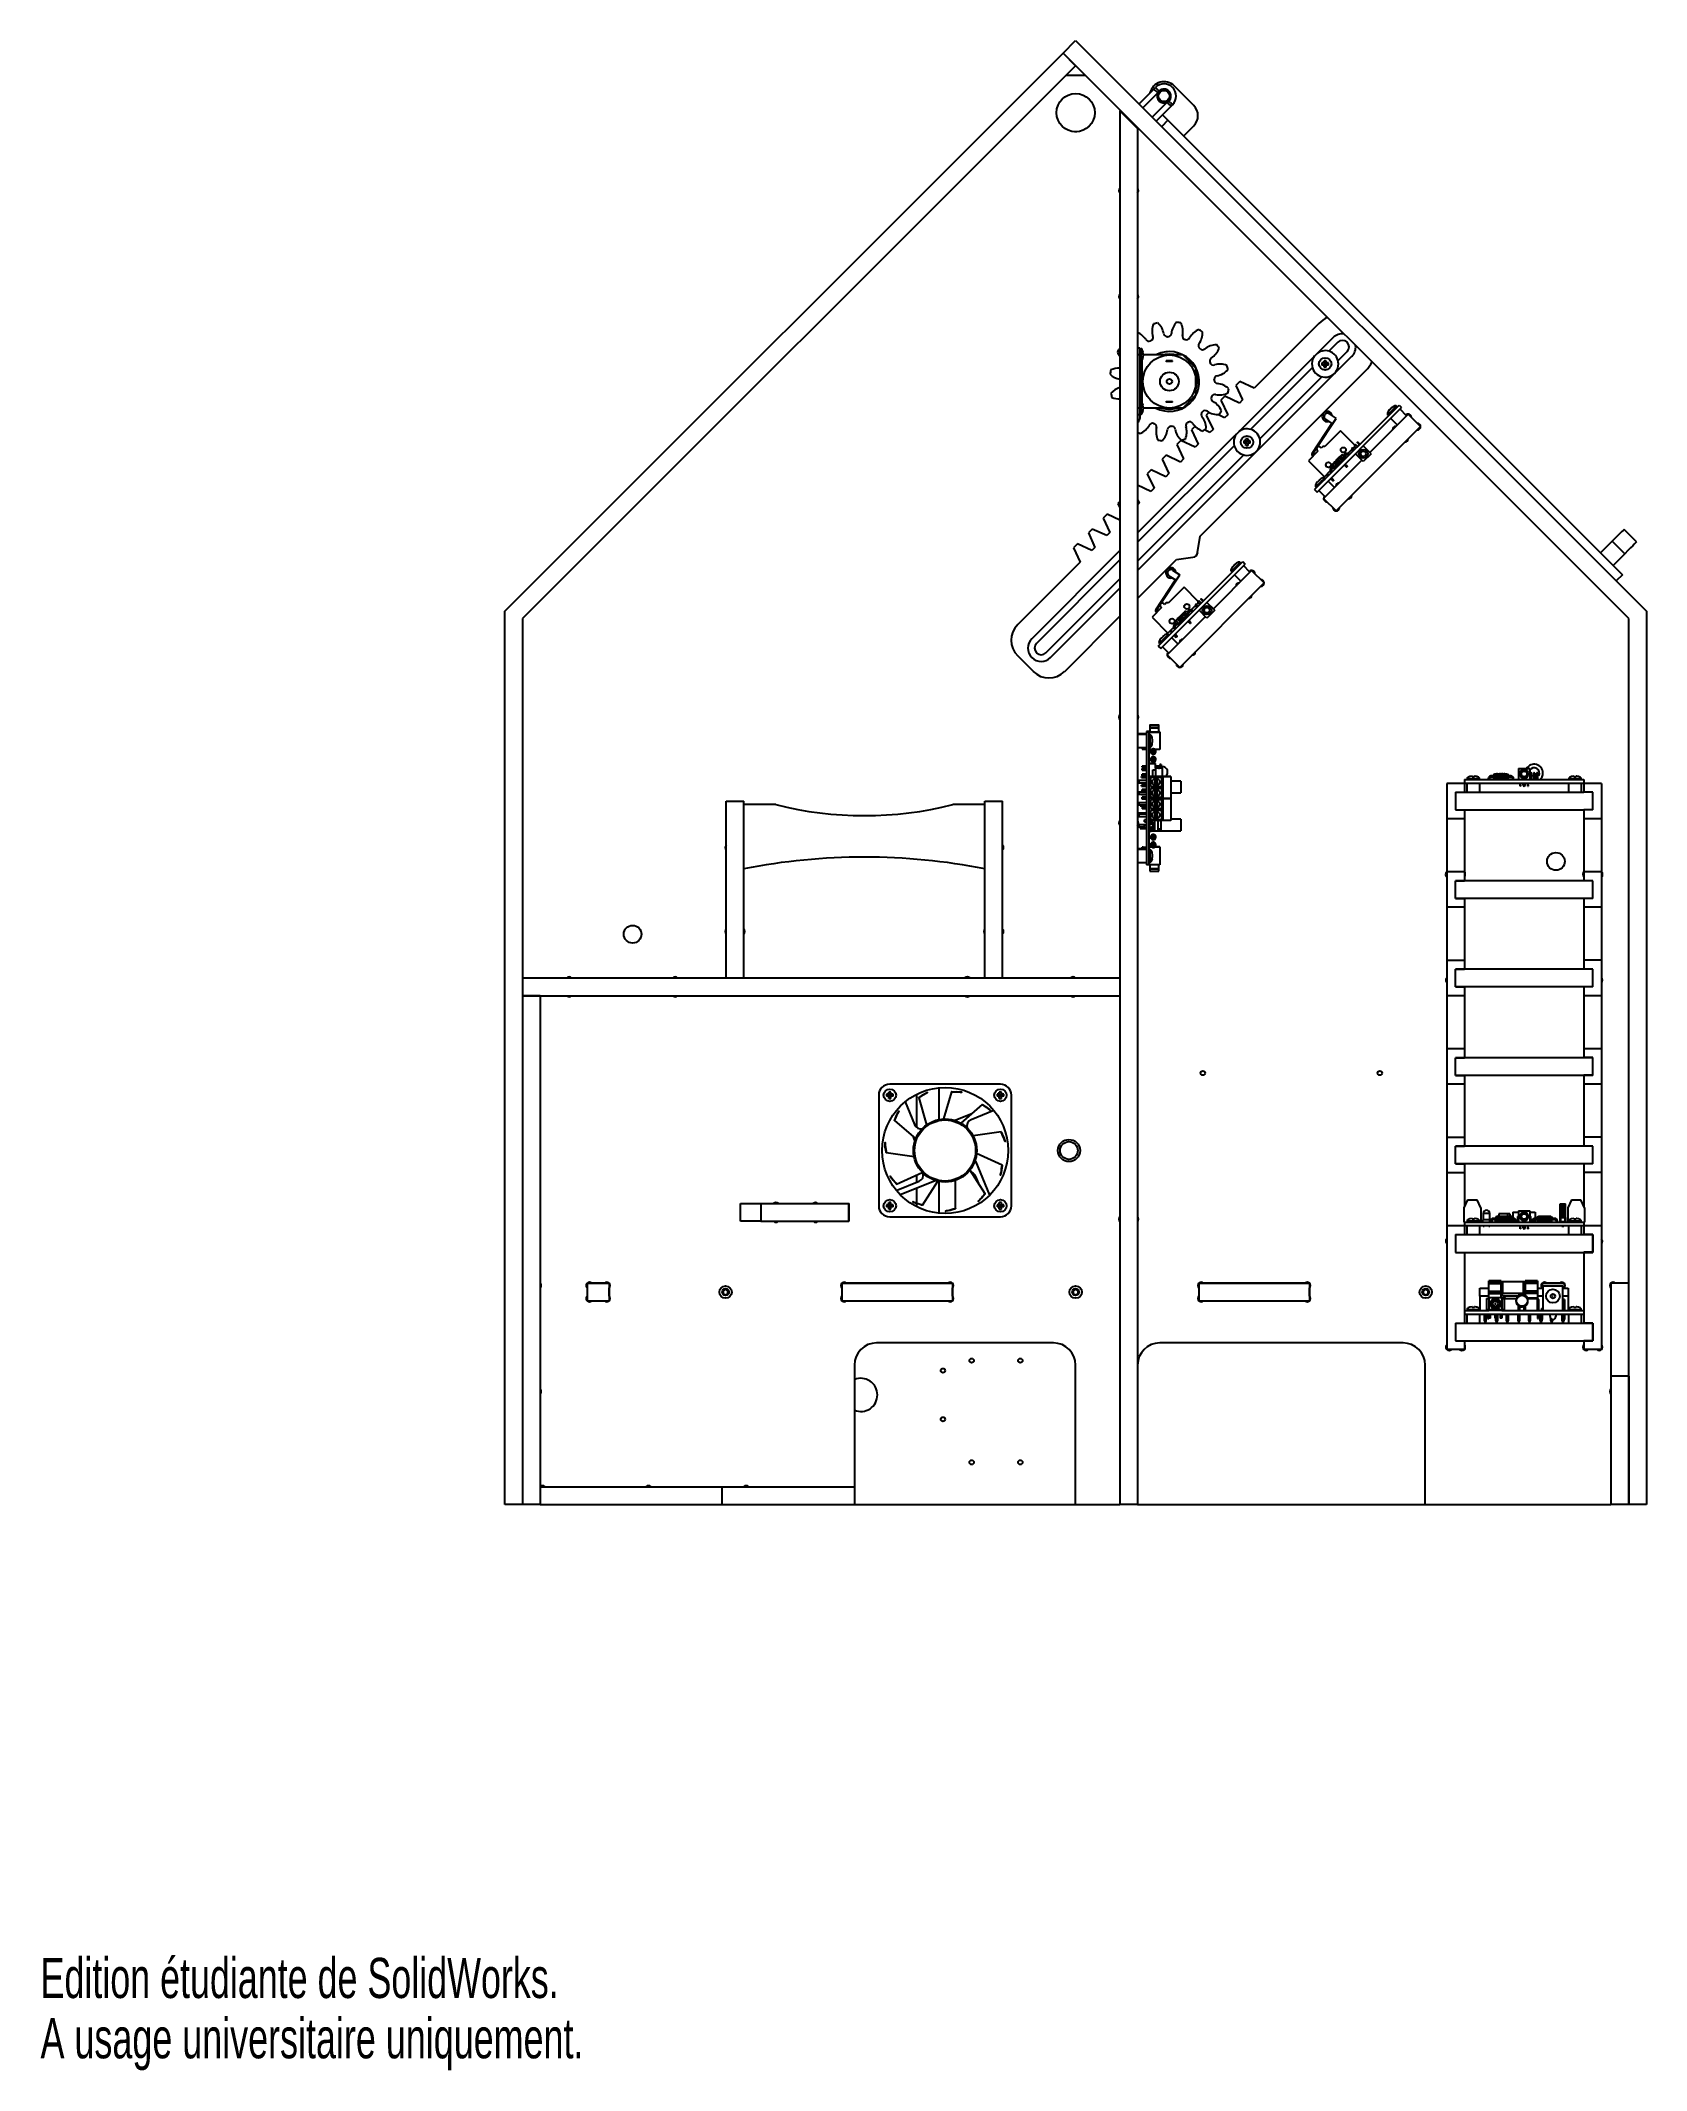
# Model space of a CAD drawing. Extents: x 0 to 145, y 0 to 184.
import ezdxf
from ezdxf.enums import TextEntityAlignment as Align

# ---------------------------------------------------------------- set-up
doc = ezdxf.new("R2010")
doc.units = 0
doc.linetypes.add('SLD-CONTINUE', pattern=[0])
doc.layers.get('0').update_dxf_attribs({"linetype": 'CONTINUOUS'})

msp = doc.modelspace()

# ---------------------------------------------------------------- texts
at = {"color": 7, "linetype": 'CONTINUOUS'}
for s, width, p in [('Edition étudiante de SolidWorks.', 0.667188, (0, 5.45)), ('A usage universitaire uniquement.', 0.668182, (0, 0))]:
    msp.add_text(s, height=3.633, dxfattribs=dict(at, width=width)).set_placement(p, align=Align.BOTTOM_LEFT)

# ---------------------------------------------------------------- linework, layer by layer
at = {"color": 7, "linetype": 'SLD-CONTINUE'}
for p, q in [((41.98, 131.95), (92.45, 182.42)), ((92.45, 182.42), (93.58, 183.55)), ((93.58, 181.28), (92.45, 182.42)), ((143.58, 131.28), (92.45, 182.42)), ((93.58, 183.55), (145.18, 131.95)), ((93.58, 181.28), (43.58, 131.28)), ((92.72, 180.43), (94.44, 180.43)), ((99.31, 177.82), (100.66, 179.17)), ((101.01, 178.82), (99.66, 177.47)), ((100.66, 179.17), (100.79, 179.31)), ((104.26, 177.68), (102.49, 179.45)), ((97.58, 177.19), (97.58, 51.18)), ((99.18, 175.59), (97.58, 177.19)), ((100.51, 176.62), (101.86, 177.97)), ((102.21, 177.61), (100.86, 176.26)), ((101.92, 176.34), (101.36, 175.77)), ((101.43, 176.83), (101.92, 176.34)), ((101.92, 176.34), (143.02, 135.24)), ((102.35, 177.75), (102.21, 177.61)), ((93.69, 175.3), (93.47, 175.3)), ((99.18, 175.59), (99.18, 51.18)), ((103.34, 174.92), (104.26, 175.84)), ((115.57, 157.97), (109.72, 152.11)), ((116.85, 156.69), (99.18, 139.03)), ((117.27, 156.27), (116.47, 155.46)), ((99.38, 155.72), (99.18, 155.72)), ((99.38, 155.12), (99.18, 155.12)), ((99.18, 135.63), (118.54, 155)), ((99.38, 155.72), (99.38, 155.12)), ((99.38, 155.12), (99.38, 150.32)), ((99.48, 155.68), (99.48, 154.56)), ((99.7, 155.22), (99.67, 155.42)), ((99.7, 155.22), (99.67, 155.22)), ((99.7, 155.02), (99.67, 155.02)), ((99.67, 154.83), (99.68, 154.82)), ((103.26, 155.12), (99.68, 155.12)), ((101.78, 154.52), (101.78, 154.6)), ((102.34, 154.6), (101.78, 154.6)), ((102.34, 154.52), (101.78, 154.52)), ((102.34, 154.52), (102.34, 154.6)), ((104.46, 153.92), (103.26, 155.12)), ((116.04, 154.41), (115.85, 154.41)), ((116.04, 154.21), (115.85, 154.21)), ((116.04, 154.41), (116.04, 154.6)), ((116.04, 154.41), (116.24, 154.41)), ((116.04, 154.41), (116.04, 154.21)), ((116.04, 154.01), (116.04, 154.21)), ((116.04, 154.21), (116.24, 154.21)), ((116.24, 154.41), (116.24, 154.6)), ((116.44, 154.41), (116.24, 154.41)), ((116.24, 154.41), (116.24, 154.21)), ((116.44, 154.21), (116.24, 154.21)), ((116.24, 154.01), (116.24, 154.21)), ((117.31, 154.61), (118.12, 155.42)), ((104.46, 151.52), (104.46, 153.92)), ((104.83, 138.73), (119.82, 153.72)), ((108.41, 152.71), (108.06, 152.36)), ((108.06, 152.36), (108.66, 151.05)), ((109.72, 152.11), (108.41, 152.71)), ((114.99, 153.98), (109.39, 148.39)), ((110.23, 147.53), (115.84, 153.14)), ((99.48, 150.88), (99.48, 149.76)), ((99.7, 150.42), (99.67, 150.62)), ((101.78, 150.84), (101.78, 150.92)), ((101.78, 150.92), (102.34, 150.92)), ((102.34, 150.84), (101.78, 150.84)), ((102.34, 150.84), (102.34, 150.92)), ((103.26, 150.32), (104.46, 151.52)), ((107.08, 151.38), (106.72, 151.02)), ((106.72, 151.02), (107.33, 149.72)), ((108.38, 150.77), (107.08, 151.38)), ((108.66, 151.05), (108.38, 150.77)), ((115.19, 142.95), (122.83, 150.58)), ((122.83, 150.58), (123.05, 150.36)), ((99.38, 150.32), (99.18, 150.32)), ((99.38, 149.72), (99.18, 149.72)), ((99.38, 150.32), (99.38, 149.72)), ((99.7, 150.42), (99.67, 150.42)), ((99.7, 150.22), (99.67, 150.22)), ((99.67, 150.03), (99.68, 150.02)), ((103.26, 150.32), (99.68, 150.32)), ((104.38, 148.68), (104.06, 148.36)), ((105.63, 149.93), (105.39, 149.69)), ((105.39, 149.69), (106, 148.39)), ((107.05, 149.44), (106.43, 149.73)), ((107.33, 149.72), (107.05, 149.44)), ((114.97, 146.22), (116.75, 148.92)), ((115.42, 142.72), (123.05, 150.36)), ((115.43, 146.77), (117.14, 149.37)), ((116.08, 149.72), (116.08, 149.72)), ((116.16, 149.3), (116.75, 148.92)), ((116.49, 149.8), (117.14, 149.37)), ((120.17, 146.31), (123.63, 149.78)), ((121.88, 150.06), (121.84, 150)), ((121.94, 150.15), (121.88, 150.06)), ((121.94, 150.15), (121.9, 150.07)), ((121.94, 150.15), (121.96, 150.13)), ((121.97, 150.17), (121.95, 150.14)), ((121.98, 150.15), (122.02, 150.19)), ((122, 150.21), (121.99, 150.18)), ((122, 150.21), (122.02, 150.19)), ((122.07, 150.28), (122.03, 150.2)), ((122.07, 149.37), (122.65, 148.79)), ((122.27, 150.44), (122.22, 150.4)), ((122.27, 150.44), (122.22, 150.4)), ((123.49, 149.63), (122.91, 150.21)), ((123.49, 149.63), (123.43, 149.69)), ((123.63, 149.78), (124.77, 148.64)), ((107.92, 146.91), (99.18, 138.18)), ((103.08, 147.38), (102.72, 147.02)), ((102.72, 147.02), (103.33, 145.72)), ((104.38, 146.77), (103.08, 147.38)), ((104.06, 148.36), (104.66, 147.05)), ((104.66, 147.05), (104.38, 146.77)), ((105.72, 148.11), (105.22, 148.34)), ((106, 148.39), (105.72, 148.11)), ((108.97, 147.34), (108.78, 147.34)), ((108.97, 147.14), (108.78, 147.14)), ((108.97, 147.34), (108.97, 147.53)), ((108.97, 147.34), (109.17, 147.34)), ((108.97, 147.34), (108.97, 147.14)), ((108.97, 146.94), (108.97, 147.14)), ((108.97, 147.14), (109.17, 147.14)), ((109.17, 147.34), (109.17, 147.53)), ((109.37, 147.34), (109.17, 147.34)), ((109.17, 147.34), (109.17, 147.14)), ((109.37, 147.14), (109.17, 147.14)), ((109.17, 146.94), (109.17, 147.14)), ((117.53, 148.25), (116.11, 146.84)), ((117.13, 141.01), (124.77, 148.64)), ((118.81, 146.97), (117.53, 148.25)), ((118.94, 146.96), (119.07, 146.83)), ((119.08, 146.83), (119.02, 146.89)), ((119.04, 147.2), (119.07, 147.22)), ((119.14, 147.16), (119.11, 147.13)), ((119.11, 147.13), (119.24, 147)), ((119.14, 147.16), (119.27, 147.03)), ((120.3, 146.18), (119.59, 146.89)), ((124.5, 148.38), (124.53, 148.35)), ((124.68, 148.44), (124.62, 148.5)), ((99.18, 136.48), (108.77, 146.07)), ((101.75, 146.05), (101.39, 145.69)), ((101.39, 145.69), (102, 144.39)), ((103.05, 145.44), (101.75, 146.05)), ((103.33, 145.72), (103.05, 145.44)), ((115.49, 146.41), (114.63, 145.55)), ((114.63, 145.55), (116.07, 144.11)), ((114.98, 146.04), (115.05, 145.97)), ((115.03, 146.18), (115.37, 146.69)), ((115.04, 146.1), (115.11, 146.03)), ((115.42, 146.48), (115.49, 146.41)), ((115.77, 146.7), (115.7, 146.77)), ((115.92, 146.84), (115.77, 146.7)), ((116.11, 146.84), (115.92, 146.84)), ((116, 142.14), (119.46, 145.6)), ((116.8, 145.02), (116.66, 144.88)), ((116.91, 145.37), (116.79, 145.25)), ((116.97, 145.45), (116.91, 145.39)), ((117.06, 145.52), (116.98, 145.45)), ((117.11, 145.59), (117.06, 145.53)), ((117.1, 144.94), (117.22, 145.06)), ((117.2, 145.66), (117.13, 145.59)), ((117.25, 145.73), (117.2, 145.67)), ((117.24, 145.06), (117.3, 145.12)), ((117.38, 145.84), (117.27, 145.73)), ((117.3, 145.13), (117.37, 145.21)), ((117.44, 145.92), (117.38, 145.86)), ((117.38, 145.21), (117.44, 145.26)), ((117.44, 145.28), (117.51, 145.35)), ((117.55, 146.01), (117.45, 145.92)), ((117.52, 145.35), (117.58, 145.4)), ((117.58, 145.42), (117.69, 145.53)), ((117.6, 145.44), (117.64, 145.39)), ((117.73, 145.48), (117.68, 145.52)), ((117.71, 145.53), (117.77, 145.59)), ((117.77, 145.6), (117.86, 145.7)), ((117.93, 146.15), (117.79, 146.01)), ((117.86, 145.94), (118, 146.08)), ((117.87, 145.17), (118.07, 144.97)), ((117.88, 145.91), (118.08, 146.12)), ((118.15, 145.06), (117.95, 145.25)), ((118.18, 146.21), (118.61, 146.64)), ((118.21, 146.08), (118.27, 146.02)), ((118.34, 146.09), (118.28, 146.15)), ((118.53, 146.57), (118.67, 146.43)), ((118.58, 146.73), (118.55, 146.7)), ((118.64, 146.67), (118.61, 146.64)), ((118.61, 146.64), (118.75, 146.5)), ((118.64, 146.67), (118.81, 146.84)), ((118.64, 146.67), (118.78, 146.53)), ((118.81, 146.84), (118.95, 146.7)), ((118.88, 146.75), (118.94, 146.69)), ((119.59, 145.48), (118.88, 146.18)), ((120.3, 146.18), (119.59, 145.48)), ((100.38, 142.78), (99.18, 143.34)), ((100.42, 144.72), (100.06, 144.36)), ((100.06, 144.36), (100.67, 143.06)), ((101.72, 144.11), (100.42, 144.72)), ((102, 144.39), (101.72, 144.11)), ((115.46, 143.66), (115.34, 143.51)), ((115.76, 143.93), (115.76, 143.93)), ((116.07, 144.11), (116.59, 144.63)), ((116.08, 143.98), (116.08, 143.98)), ((116.26, 144.29), (116.4, 144.15)), ((116.48, 144.24), (116.34, 144.38)), ((116.98, 143.12), (116.4, 143.7)), ((116.62, 143.92), (116.82, 143.73)), ((116.66, 144.52), (116.71, 144.47)), ((116.68, 144.72), (116.89, 144.93)), ((116.91, 143.81), (116.71, 144.01)), ((116.73, 144.81), (116.87, 144.95)), ((116.78, 144.54), (116.73, 144.59)), ((97.58, 141.88), (97.39, 141.69)), ((97.39, 141.69), (97.58, 141.29)), ((99.18, 142.05), (99.33, 141.72)), ((99.33, 141.72), (99.18, 141.57)), ((100.67, 143.06), (100.38, 142.78)), ((115.19, 142.95), (115.42, 142.72)), ((115.57, 142.87), (116.15, 142.29)), ((116, 142.14), (117.13, 141.01)), ((96.42, 140.72), (96.06, 140.36)), ((96.06, 140.36), (96.67, 139.06)), ((97.58, 140.17), (96.42, 140.72)), ((93.75, 138.05), (93.39, 137.69)), ((93.39, 137.69), (94, 136.39)), ((95.05, 137.44), (93.75, 138.05)), ((95.08, 139.38), (94.73, 139.03)), ((94.73, 139.03), (95.33, 137.72)), ((95.33, 137.72), (95.05, 137.44)), ((96.39, 138.78), (95.08, 139.38)), ((96.67, 139.06), (96.39, 138.78)), ((104.61, 137.25), (104.83, 138.73)), ((142.1, 138.29), (141.04, 137.22)), ((143.23, 137.15), (142.1, 138.29)), ((144.29, 138.21), (143.16, 139.35)), ((94, 136.39), (88.34, 130.74)), ((97.58, 137.43), (89.62, 129.46)), ((97.58, 136.58), (90.04, 129.04)), ((99.18, 133.09), (102.7, 136.61)), ((101.05, 128.8), (108.69, 136.44)), ((101.28, 128.58), (108.91, 136.21)), ((102.7, 136.61), (104.19, 136.82)), ((107.74, 135.92), (107.69, 135.86)), ((107.8, 136), (107.74, 135.92)), ((107.8, 136), (107.76, 135.93)), ((107.8, 136), (107.82, 135.99)), ((107.83, 136.03), (107.81, 136)), ((107.86, 136.06), (107.84, 136.04)), ((107.84, 136.01), (107.88, 136.05)), ((107.86, 136.06), (107.88, 136.05)), ((107.93, 136.13), (107.89, 136.06)), ((108.13, 136.3), (108.08, 136.26)), ((108.13, 136.3), (108.08, 136.26)), ((108.69, 136.44), (108.91, 136.21)), ((109.34, 135.49), (108.76, 136.07)), ((143.23, 137.15), (142.17, 136.09)), ((90.89, 128.19), (97.58, 134.88)), ((91.31, 127.77), (97.58, 134.03)), ((100.82, 132.08), (102.6, 134.77)), ((101.29, 132.63), (103, 135.23)), ((101.94, 135.58), (101.94, 135.58)), ((103.39, 134.11), (101.97, 132.7)), ((102.02, 135.16), (102.6, 134.77)), ((102.35, 135.66), (103, 135.23)), ((102.99, 126.87), (110.62, 134.5)), ((104.67, 132.82), (103.39, 134.11)), ((106.03, 132.17), (109.49, 135.63)), ((107.93, 135.23), (108.51, 134.65)), ((109.49, 135.63), (110.62, 134.5)), ((143.02, 135.24), (142.45, 134.68)), ((101.35, 132.27), (100.49, 131.41)), ((100.89, 132.03), (101.23, 132.55)), ((101.28, 132.34), (101.35, 132.27)), ((101.63, 132.55), (101.56, 132.62)), ((101.77, 132.7), (101.63, 132.55)), ((101.97, 132.7), (101.77, 132.7)), ((104.03, 132.07), (104.46, 132.5)), ((104.39, 132.43), (104.53, 132.29)), ((104.44, 132.59), (104.41, 132.56)), ((104.5, 132.52), (104.47, 132.5)), ((104.47, 132.5), (104.61, 132.36)), ((104.49, 132.53), (104.66, 132.7)), ((104.5, 132.52), (104.63, 132.39)), ((104.67, 132.69), (104.8, 132.56)), ((104.74, 132.61), (104.8, 132.55)), ((104.8, 132.82), (104.93, 132.69)), ((104.94, 132.69), (104.88, 132.75)), ((104.9, 133.05), (104.93, 133.08)), ((104.99, 133.02), (104.97, 132.99)), ((104.97, 132.99), (105.1, 132.86)), ((104.99, 133.02), (105.13, 132.88)), ((106.15, 132.04), (105.45, 132.75)), ((41.98, 51.18), (41.98, 131.95)), ((43.58, 131.28), (43.58, 51.18)), ((92.59, 126.49), (97.58, 131.49)), ((100.49, 131.41), (101.93, 129.97)), ((100.84, 131.9), (100.91, 131.83)), ((100.9, 131.96), (100.97, 131.89)), ((101.86, 128), (105.32, 131.46)), ((101.93, 129.97), (102.45, 130.49)), ((102.65, 130.88), (102.51, 130.73)), ((102.51, 130.38), (102.57, 130.32)), ((102.54, 130.58), (102.75, 130.78)), ((102.58, 130.66), (102.73, 130.8)), ((102.64, 130.39), (102.58, 130.45)), ((102.77, 131.23), (102.65, 131.11)), ((102.83, 131.3), (102.77, 131.25)), ((102.91, 131.37), (102.84, 131.3)), ((102.97, 131.44), (102.91, 131.39)), ((102.96, 130.8), (103.08, 130.92)), ((103.05, 131.52), (102.98, 131.44)), ((103.11, 131.59), (103.05, 131.53)), ((103.1, 130.92), (103.15, 130.98)), ((103.24, 131.7), (103.13, 131.59)), ((103.15, 130.99), (103.22, 131.06)), ((103.3, 131.77), (103.24, 131.72)), ((103.24, 131.06), (103.29, 131.12)), ((103.29, 131.13), (103.37, 131.2)), ((103.41, 131.87), (103.31, 131.77)), ((103.38, 131.2), (103.44, 131.26)), ((103.44, 131.28), (103.55, 131.39)), ((103.46, 131.3), (103.5, 131.25)), ((103.58, 131.34), (103.54, 131.38)), ((103.57, 131.39), (103.62, 131.45)), ((103.62, 131.46), (103.72, 131.56)), ((103.79, 132.01), (103.64, 131.87)), ((103.72, 131.79), (103.86, 131.94)), ((103.73, 131.03), (103.92, 130.83)), ((103.74, 131.77), (103.94, 131.98)), ((104.01, 130.91), (103.81, 131.11)), ((104.07, 131.94), (104.13, 131.88)), ((104.2, 131.95), (104.14, 132.01)), ((105.45, 131.33), (104.74, 132.04)), ((106.15, 132.04), (105.45, 131.33)), ((143.58, 51.18), (143.58, 131.28)), ((145.18, 131.95), (145.18, 51.18)), ((101.05, 128.8), (101.28, 128.58)), ((101.32, 129.52), (101.2, 129.37)), ((101.42, 128.73), (102, 128.15)), ((101.62, 129.79), (101.62, 129.79)), ((101.94, 129.84), (101.94, 129.84)), ((102.11, 130.15), (102.25, 130.01)), ((102.34, 130.09), (102.2, 130.23)), ((102.84, 128.98), (102.26, 129.56)), ((102.48, 129.78), (102.68, 129.58)), ((102.76, 129.67), (102.57, 129.87)), ((88.34, 127.91), (89.76, 126.49)), ((101.86, 128), (102.99, 126.87)), ((100.3, 121.63), (100.3, 121.61)), ((100.3, 121.61), (100.3, 121.41)), ((100.3, 121.41), (100.3, 121.03)), ((100.3, 121.41), (100.3, 121.41)), ((101.1, 121.61), (101.1, 121.63)), ((101.1, 121.41), (101.1, 121.61)), ((101.1, 121.03), (101.1, 121.41)), ((101.1, 121.41), (101.1, 121.41)), ((100, 120.85), (99.18, 120.85)), ((100, 120.8), (99.18, 120.8)), ((99.18, 119.62), (100, 119.62)), ((99.6, 119.52), (99.6, 119.51)), ((99.6, 119.51), (99.6, 119.47)), ((99.69, 119.52), (100, 119.52)), ((99.69, 119.52), (100, 119.52)), ((99.69, 119.51), (99.69, 119.47)), ((99.69, 119.51), (100, 119.51)), ((99.69, 119.51), (100, 119.51)), ((99.69, 119.47), (100, 119.47)), ((100.2, 121.07), (100, 121.07)), ((100, 121.07), (100, 121.01)), ((100.2, 121.01), (100, 121.01)), ((100, 121.01), (100, 109.01)), ((100.2, 121.07), (100.2, 121.01)), ((100.3, 121.05), (100.2, 121.05)), ((100.3, 121.04), (100.2, 121.04)), ((100.3, 121.03), (100.2, 121.03)), ((101.2, 121.02), (100.2, 121.02)), ((100.2, 121.01), (100.2, 117)), ((100.47, 119.44), (100.2, 119.44)), ((100.38, 119.31), (100.2, 119.31)), ((100.3, 120.77), (100.3, 119.65)), ((100.49, 120.51), (100.5, 120.51)), ((100.52, 120.31), (100.49, 120.51)), ((100.52, 120.31), (100.49, 120.31)), ((100.52, 120.11), (100.49, 120.11)), ((100.49, 119.91), (100.5, 119.91)), ((101.2, 119.44), (100.74, 119.44)), ((101.2, 121.05), (101.1, 121.05)), ((101.2, 121.04), (101.1, 121.04)), ((101.2, 121.03), (101.1, 121.03)), ((101.2, 121.05), (101.2, 121.04)), ((101.2, 121.04), (101.2, 121.03)), ((101.2, 121.03), (101.2, 121.02)), ((101.2, 121.02), (101.2, 119.44)), ((100, 117.95), (99.6, 117.95)), ((100, 117.95), (99.6, 117.95)), ((99.6, 117.94), (99.6, 117.95)), ((99.6, 117.95), (99.6, 117.95)), ((100, 117.94), (99.6, 117.94)), ((100, 117.94), (99.6, 117.94)), ((100, 117.94), (99.6, 117.94)), ((99.6, 117.93), (99.6, 117.94)), ((99.6, 117.94), (99.6, 117.94)), ((99.6, 117.94), (99.6, 117.94)), ((100, 117.93), (99.6, 117.93)), ((100, 117.93), (99.6, 117.93)), ((100, 117.93), (99.6, 117.93)), ((99.6, 117.83), (99.6, 117.93)), ((99.6, 117.93), (99.6, 117.93)), ((99.6, 117.93), (99.6, 117.93)), ((99.6, 117.83), (100, 117.83)), ((100, 117.73), (99.6, 117.73)), ((99.6, 117.57), (99.6, 117.73)), ((99.6, 117.57), (100, 117.57)), ((100.4, 119.3), (100.2, 119.3)), ((100.2, 119.2), (100.4, 119.2)), ((100.38, 118.6), (100.2, 118.6)), ((100.4, 118.59), (100.2, 118.59)), ((100.2, 118.49), (100.4, 118.49)), ((100.8, 118.18), (100.2, 118.18)), ((100.8, 118.16), (100.2, 118.16)), ((100.55, 117.6), (100.8, 117.6)), ((100.55, 117.01), (100.55, 117.6)), ((100.65, 119.25), (100.65, 119.25)), ((100.65, 118.54), (100.65, 118.54)), ((100.8, 118.16), (100.8, 118.18)), ((100.8, 117.75), (100.8, 118.16)), ((101.17, 117.95), (100.8, 117.95)), ((101.17, 117.95), (100.8, 117.95)), ((101.17, 117.94), (100.8, 117.94)), ((101.17, 117.94), (100.8, 117.94)), ((101.17, 117.94), (100.8, 117.94)), ((101.17, 117.93), (100.8, 117.93)), ((101.17, 117.93), (100.8, 117.93)), ((101.17, 117.93), (100.8, 117.93)), ((100.8, 117.83), (101.07, 117.83)), ((101.07, 117.77), (100.8, 117.77)), ((100.8, 117.75), (100.8, 117.01)), ((101.44, 117.75), (100.8, 117.75)), ((100.8, 117.75), (100.8, 117.75)), ((100.82, 119.25), (100.82, 119.25)), ((100.82, 118.54), (100.82, 118.54)), ((100.83, 119.25), (100.83, 119.26)), ((100.83, 119.26), (100.83, 119.26)), ((100.83, 119.25), (100.83, 119.25)), ((100.83, 119.25), (100.83, 119.25)), ((100.83, 118.54), (100.83, 118.55)), ((100.83, 118.55), (100.83, 118.55)), ((100.83, 118.55), (100.83, 118.55)), ((100.83, 118.55), (100.83, 118.55)), ((101.07, 117.83), (101.07, 117.75)), ((101.17, 117.94), (101.17, 117.95)), ((101.17, 117.95), (101.17, 117.95)), ((101.17, 117.93), (101.17, 117.94)), ((101.17, 117.94), (101.17, 117.94)), ((101.17, 117.94), (101.17, 117.94)), ((101.17, 117.75), (101.17, 117.93)), ((101.17, 117.93), (101.17, 117.93)), ((101.17, 117.93), (101.17, 117.93)), ((101.4, 117.9), (101.17, 117.9)), ((101.44, 117.77), (101.17, 117.77)), ((101.3, 118.08), (101.2, 118.08)), ((101.2, 118.08), (101.2, 117.9)), ((101.3, 118.08), (101.2, 118.08)), ((101.2, 118.08), (101.2, 118.08)), ((101.3, 118.08), (101.3, 117.98)), ((101.3, 118.08), (101.3, 118.08)), ((101.3, 117.98), (101.3, 117.9)), ((101.44, 117.75), (101.44, 117.77)), ((101.44, 117.01), (101.44, 117.75)), ((133.63, 117.72), (133.63, 116.72)), ((133.63, 117.72), (134.63, 117.72)), ((134.63, 117.72), (134.63, 116.72)), ((100, 116.63), (99.3, 116.63)), ((99.3, 116.43), (100, 116.43)), ((99.54, 117), (99.54, 117)), ((99.54, 116.91), (99.54, 117)), ((99.54, 116.22), (99.54, 116.22)), ((99.54, 116.13), (99.54, 116.22)), ((100, 117.22), (99.6, 117.22)), ((99.6, 117.06), (99.6, 117.22)), ((99.6, 117.06), (100, 117.06)), ((99.6, 116.37), (99.6, 116.43)), ((99.6, 116.37), (100, 116.37)), ((99.6, 115.82), (99.6, 115.82)), ((100, 115.82), (99.6, 115.82)), ((99.6, 115.81), (99.6, 115.82)), ((99.6, 115.74), (99.6, 115.81)), ((100, 115.81), (99.6, 115.81)), ((99.6, 115.81), (99.6, 115.81)), ((99.6, 115.72), (99.6, 115.74)), ((99.6, 115.67), (99.6, 115.72)), ((100, 115.67), (99.6, 115.67)), ((99.6, 115.66), (99.6, 115.67)), ((100, 115.66), (99.6, 115.66)), ((100, 115.66), (99.6, 115.66)), ((100, 115.66), (99.6, 115.66)), ((99.6, 115.59), (99.6, 115.66)), ((99.6, 115.66), (99.6, 115.66)), ((99.6, 115.66), (99.6, 115.66)), ((99.73, 117), (99.73, 116.91)), ((99.73, 117), (100, 117)), ((99.73, 117), (100, 117)), ((99.73, 116.91), (100, 116.91)), ((99.73, 116.22), (100, 116.22)), ((99.73, 116.22), (100, 116.22)), ((99.73, 116.22), (99.73, 116.13)), ((99.73, 116.13), (100, 116.13)), ((101.49, 117.01), (100.2, 117.01)), ((100.2, 117), (100.2, 115.01)), ((101.49, 117), (100.2, 117)), ((100.2, 117), (100.2, 117)), ((101.36, 116.9), (100.36, 116.9)), ((100.36, 116.9), (100.36, 116.1)), ((100.36, 116.1), (101.36, 116.1)), ((100.36, 116.1), (101.36, 116.1)), ((101.36, 115.92), (100.36, 115.92)), ((100.36, 115.92), (100.36, 115.12)), ((100.95, 116.82), (100.75, 116.82)), ((100.75, 116.82), (100.75, 116.18)), ((100.75, 116.18), (100.95, 116.18)), ((100.75, 116.18), (100.94, 116.18)), ((100.95, 115.84), (100.75, 115.84)), ((100.75, 115.84), (100.75, 115.2)), ((100.95, 116.18), (100.95, 116.82)), ((100.95, 115.2), (100.95, 115.84)), ((101.36, 116.1), (101.36, 116.9)), ((101.36, 115.12), (101.36, 115.92)), ((102.2, 117.01), (101.49, 117.01)), ((101.49, 115.01), (101.49, 117)), ((101.49, 117), (102.2, 117)), ((102.2, 117.01), (102.2, 117)), ((102.2, 117), (102.2, 115.01)), ((103.1, 116.57), (102.2, 116.57)), ((103.1, 116.57), (103.1, 115.53)), ((128.73, 116.37), (127.13, 116.37)), ((127.13, 116.37), (127.13, 113.18)), ((128.73, 116.72), (128.73, 116.4)), ((128.73, 116.72), (139.53, 116.72)), ((128.73, 116.4), (139.53, 116.4)), ((128.73, 116.37), (128.73, 115.57)), ((128.94, 116.4), (128.94, 115.58)), ((128.97, 116.82), (129.53, 116.82)), ((129.43, 117.03), (129.23, 117.01)), ((129.43, 117.01), (129.43, 117.03)), ((129.53, 116.82), (130.09, 116.82)), ((129.63, 117.01), (129.63, 117.03)), ((129.82, 117.01), (129.82, 117.01)), ((130.12, 115.58), (130.12, 116.4)), ((130.88, 116.8), (130.88, 116.72)), ((130.98, 116.72), (130.98, 116.8)), ((131.33, 117.05), (131.13, 117.05)), ((131.13, 116.95), (131.33, 116.95)), ((131.33, 117), (131.33, 117.06)), ((131.33, 116.94), (131.33, 117)), ((131.63, 117.22), (131.49, 117.22)), ((131.49, 116.78), (131.63, 116.78)), ((131.63, 117), (131.63, 117.22)), ((131.63, 116.78), (131.63, 117)), ((131.72, 117.23), (131.64, 117.23)), ((131.64, 116.77), (131.72, 116.77)), ((131.89, 117.22), (131.73, 117.22)), ((131.73, 117.22), (131.73, 116.78)), ((131.73, 116.78), (131.89, 116.78)), ((131.89, 117), (131.89, 117.22)), ((131.89, 116.78), (131.89, 117)), ((131.98, 117.23), (131.9, 117.23)), ((131.9, 116.77), (131.98, 116.77)), ((132.09, 117.22), (131.99, 117.22)), ((131.99, 117.22), (131.99, 116.78)), ((131.99, 116.78), (132.09, 116.78)), ((132.09, 117), (132.09, 117.22)), ((132.09, 116.78), (132.09, 117)), ((132.18, 117.23), (132.1, 117.23)), ((132.1, 116.77), (132.18, 116.77)), ((132.29, 117.22), (132.19, 117.22)), ((132.19, 117.22), (132.19, 116.78)), ((132.19, 116.78), (132.29, 116.78)), ((132.29, 117), (132.29, 117.22)), ((132.29, 116.78), (132.29, 117)), ((132.38, 117.23), (132.3, 117.23)), ((132.3, 116.77), (132.38, 116.77)), ((132.57, 117.22), (132.39, 117.22)), ((132.39, 117.22), (132.39, 116.78)), ((132.39, 116.78), (132.57, 116.78)), ((132.73, 117), (132.73, 117.06)), ((132.93, 117.05), (132.73, 117.05)), ((132.73, 116.94), (132.73, 117)), ((132.73, 116.95), (132.93, 116.95)), ((133.08, 116.8), (133.08, 116.72)), ((133.18, 116.72), (133.18, 116.8)), ((133.76, 116.21), (133.76, 116.4)), ((133.76, 116.21), (133.8, 116.21)), ((133.76, 116.12), (133.76, 116.21)), ((133.8, 116.12), (133.76, 116.12)), ((133.8, 116.21), (133.8, 116.4)), ((133.8, 116.21), (133.8, 116.12)), ((134.03, 116.4), (134.03, 116.32)), ((134.04, 116.32), (134.03, 116.32)), ((134.04, 116.21), (134.04, 116.4)), ((134.22, 116.21), (134.22, 116.4)), ((134.23, 116.32), (134.22, 116.32)), ((134.23, 116.32), (134.23, 116.4)), ((134.46, 116.21), (134.46, 116.4)), ((134.46, 116.21), (134.5, 116.21)), ((134.46, 116.12), (134.46, 116.21)), ((134.46, 116.12), (134.5, 116.12)), ((134.5, 116.21), (134.5, 116.4)), ((134.5, 116.21), (134.5, 116.12)), ((134.7, 117.07), (134.63, 117.07)), ((134.7, 117.31), (134.7, 117.11)), ((134.7, 117.11), (134.7, 116.72)), ((134.8, 117.11), (134.8, 117.31)), ((134.8, 116.72), (134.8, 117.11)), ((134.98, 117.07), (134.8, 117.07)), ((134.98, 117.31), (134.98, 117.11)), ((134.98, 117.11), (134.98, 116.72)), ((135.08, 117.11), (135.08, 117.31)), ((135.08, 116.72), (135.08, 117.11)), ((135.26, 117.07), (135.08, 117.07)), ((135.26, 117.31), (135.26, 117.11)), ((135.26, 117.11), (135.26, 116.72)), ((135.36, 117.11), (135.36, 117.31)), ((135.36, 116.72), (135.36, 117.11)), ((135.44, 117.07), (135.36, 117.07)), ((138.14, 116.4), (138.14, 115.58)), ((138.17, 116.82), (138.73, 116.82)), ((138.63, 117.03), (138.43, 117.01)), ((138.63, 117.01), (138.63, 117.03)), ((138.73, 116.82), (139.29, 116.82)), ((138.83, 117.01), (138.83, 117.03)), ((139.02, 117.01), (139.02, 117.01)), ((139.32, 115.58), (139.32, 116.4)), ((139.53, 116.72), (139.53, 116.4)), ((139.53, 116.38), (139.53, 115.58)), ((141.13, 116.38), (139.53, 116.38)), ((141.13, 116.38), (141.13, 113.18)), ((61.98, 114.78), (63.58, 114.78)), ((61.98, 98.78), (61.98, 114.78)), ((63.58, 98.78), (63.58, 114.78)), ((66.48, 114.46), (63.58, 114.46)), ((85.38, 114.46), (82.48, 114.46)), ((85.38, 98.78), (85.38, 114.78)), ((85.38, 114.78), (86.98, 114.78)), ((86.98, 98.78), (86.98, 114.78)), ((100, 115.59), (99.3, 115.59)), ((99.3, 115.39), (100, 115.39)), ((100, 114.63), (99.3, 114.63)), ((99.3, 114.43), (100, 114.43)), ((99.4, 114.41), (99.4, 114.35)), ((99.49, 114.41), (99.49, 114.35)), ((99.49, 114.41), (100, 114.41)), ((99.49, 114.41), (100, 114.41)), ((99.49, 114.35), (100, 114.35)), ((99.54, 115.36), (99.54, 115.39)), ((99.6, 115.12), (99.6, 115.12)), ((100, 115.12), (99.6, 115.12)), ((99.6, 115.11), (99.6, 115.12)), ((99.6, 115.04), (99.6, 115.11)), ((100, 115.11), (99.6, 115.11)), ((99.6, 115.11), (99.6, 115.11)), ((99.6, 115.02), (99.6, 115.04)), ((99.6, 114.95), (99.6, 115.02)), ((100, 114.95), (99.6, 114.95)), ((100, 114.21), (99.6, 114.21)), ((99.6, 114.2), (99.6, 114.21)), ((100, 114.2), (99.6, 114.2)), ((100, 114.2), (99.6, 114.2)), ((100, 114.2), (99.6, 114.2)), ((99.6, 114.1), (99.6, 114.2)), ((99.6, 114.2), (99.6, 114.2)), ((99.6, 114.2), (99.6, 114.2)), ((99.6, 114.1), (100, 114.1)), ((99.73, 115.36), (100, 115.36)), ((101.49, 115.01), (100.2, 115.01)), ((100.2, 115.01), (100.2, 115)), ((101.49, 115), (100.2, 115)), ((100.2, 115), (100.2, 113.01)), ((100.2, 115), (100.2, 115)), ((100.36, 115.12), (101.36, 115.12)), ((100.36, 115.12), (101.36, 115.12)), ((101.36, 114.9), (100.36, 114.9)), ((100.36, 114.9), (100.36, 114.1)), ((100.36, 114.1), (101.36, 114.1)), ((100.36, 114.1), (101.36, 114.1)), ((101.36, 113.92), (100.36, 113.92)), ((100.36, 113.92), (100.36, 113.12)), ((100.75, 115.2), (100.94, 115.2)), ((100.75, 115.2), (100.95, 115.2)), ((100.95, 114.82), (100.75, 114.82)), ((100.75, 114.82), (100.75, 114.18)), ((100.75, 114.18), (100.95, 114.18)), ((100.75, 114.18), (100.94, 114.18)), ((100.95, 113.84), (100.75, 113.84)), ((100.75, 113.84), (100.75, 113.2)), ((100.95, 114.18), (100.95, 114.82)), ((100.95, 113.2), (100.95, 113.84)), ((101.36, 114.1), (101.36, 114.9)), ((101.36, 113.12), (101.36, 113.92)), ((102.2, 115.01), (101.49, 115.01)), ((101.49, 113.01), (101.49, 115)), ((101.49, 115), (102.2, 115)), ((102.2, 115.01), (102.04, 115.01)), ((102.2, 115.53), (103.1, 115.53)), ((102.2, 115.01), (102.2, 115)), ((102.2, 115), (102.2, 113.01)), ((127.93, 115.57), (128.73, 115.57)), ((127.93, 115.57), (127.93, 113.98)), ((127.93, 113.98), (128.73, 113.98)), ((128.73, 115.58), (139.53, 115.58)), ((128.73, 113.98), (139.53, 113.98)), ((128.73, 113.98), (128.73, 113.18)), ((140.33, 115.58), (139.53, 115.58)), ((140.33, 113.98), (139.53, 113.98)), ((139.53, 113.98), (139.53, 113.18)), ((140.33, 113.98), (140.33, 115.58)), ((100, 113.68), (99.3, 113.68)), ((100, 113.59), (99.3, 113.59)), ((99.3, 113.39), (100, 113.39)), ((100, 112.64), (99.3, 112.64)), ((99.3, 112.44), (99.8, 112.44)), ((99.4, 112.32), (99.4, 112.38)), ((99.4, 112.38), (99.4, 112.38)), ((99.49, 112.38), (100, 112.38)), ((99.49, 112.38), (100, 112.38)), ((99.49, 112.38), (100, 112.38)), ((99.49, 112.37), (100, 112.37)), ((99.49, 112.37), (99.49, 112.31)), ((99.49, 112.31), (100, 112.31)), ((100, 113.07), (99.8, 113.07)), ((99.8, 112.91), (99.8, 113.07)), ((99.8, 112.91), (100, 112.91)), ((100, 112.56), (99.8, 112.56)), ((99.8, 112.4), (99.8, 112.56)), ((99.8, 112.4), (100, 112.4)), ((101.49, 113.01), (100.2, 113.01)), ((100.2, 113.01), (100.2, 109.01)), ((100.25, 112.79), (100.2, 112.79)), ((100.25, 112.74), (100.2, 112.79)), ((100.25, 112.73), (100.2, 112.68)), ((100.2, 112.68), (100.25, 112.73)), ((100.25, 112.68), (100.2, 112.68)), ((100.4, 112.39), (100.2, 112.39)), ((100.2, 112.38), (100.38, 112.38)), ((100.2, 112.38), (100.39, 112.38)), ((100.2, 112.38), (100.39, 112.38)), ((100.2, 112.37), (100.38, 112.37)), ((100.2, 112.31), (100.34, 112.31)), ((100.2, 112.29), (100.33, 112.29)), ((100.25, 112.28), (100.2, 112.28)), ((100.25, 112.23), (100.2, 112.28)), ((100.3, 112.19), (100.2, 112.19)), ((100.2, 112.03), (100.3, 112.03)), ((100.25, 113.01), (100.25, 112.79)), ((100.25, 112.79), (100.44, 112.79)), ((100.25, 112.74), (100.25, 112.79)), ((100.55, 112.74), (100.25, 112.74)), ((100.25, 112.68), (100.25, 112.73)), ((100.25, 112.73), (100.55, 112.73)), ((100.55, 112.73), (100.25, 112.73)), ((100.25, 112.73), (100.25, 112.73)), ((100.55, 112.68), (100.25, 112.68)), ((100.25, 112.68), (100.25, 112.39)), ((100.25, 112.29), (100.25, 112.28)), ((100.25, 112.28), (100.33, 112.28)), ((100.25, 112.23), (100.25, 112.28)), ((100.32, 112.23), (100.25, 112.23)), ((100.32, 113.01), (100.32, 113)), ((100.32, 112.24), (100.32, 112.21)), ((100.36, 113.12), (101.36, 113.12)), ((100.36, 113.12), (101.36, 113.12)), ((101.49, 112.06), (100.4, 112.06)), ((100.48, 113), (100.48, 113.01)), ((100.48, 112.21), (100.48, 112.24)), ((100.58, 112.23), (100.48, 112.23)), ((100.7, 112.98), (100.5, 112.98)), ((100.5, 112.82), (100.7, 112.82)), ((100.7, 112.42), (100.5, 112.42)), ((100.5, 112.26), (100.7, 112.26)), ((100.55, 112.74), (100.55, 112.54)), ((100.58, 112.23), (100.58, 112.26)), ((100.58, 112.23), (100.61, 112.26)), ((100.6, 113.01), (100.6, 112.98)), ((100.6, 112.82), (100.6, 112.42)), ((100.63, 112.23), (100.63, 112.26)), ((100.7, 112.23), (100.63, 112.23)), ((100.7, 113.01), (100.7, 112.1)), ((100.7, 112.1), (101, 112.1)), ((100.75, 113.2), (100.95, 113.2)), ((100.75, 113.2), (100.94, 113.2)), ((101, 113.01), (101, 112.1)), ((101.2, 112.23), (101.08, 112.23)), ((101.28, 113.01), (101.28, 112.1)), ((101.28, 112.1), (103.1, 112.1)), ((102.2, 113.01), (101.49, 113.01)), ((101.49, 112.06), (101.49, 112.1)), ((102.2, 112.06), (101.49, 112.06)), ((103.1, 113.14), (102.2, 113.14)), ((102.2, 112.1), (102.2, 112.06)), ((103.1, 113.14), (103.1, 112.1)), ((128.73, 113.18), (127.13, 113.18)), ((127.13, 113.18), (127.13, 108.37)), ((128.73, 113.18), (128.73, 108.37)), ((141.13, 113.18), (139.53, 113.18)), ((139.53, 113.18), (139.53, 108.38)), ((141.13, 113.18), (141.13, 108.38)), ((100, 110.45), (99.18, 110.45)), ((100, 110.4), (99.18, 110.4)), ((99.6, 110.59), (99.6, 110.6)), ((99.6, 110.55), (99.6, 110.59)), ((99.69, 110.61), (100, 110.61)), ((99.69, 110.6), (100, 110.6)), ((99.69, 110.59), (99.69, 110.55)), ((99.69, 110.59), (100, 110.59)), ((99.69, 110.59), (100, 110.59)), ((99.69, 110.55), (100, 110.55)), ((100.38, 111.57), (100.2, 111.57)), ((100.4, 111.56), (100.2, 111.56)), ((100.2, 111.46), (100.4, 111.46)), ((100.38, 110.87), (100.2, 110.87)), ((100.4, 110.86), (100.2, 110.86)), ((100.2, 110.76), (100.4, 110.76)), ((100.46, 110.63), (100.2, 110.63)), ((100.47, 110.62), (100.2, 110.62)), ((100.49, 110.61), (100.2, 110.61)), ((100.51, 110.6), (100.2, 110.6)), ((100.3, 110.37), (100.3, 109.25)), ((100.65, 111.51), (100.65, 111.51)), ((100.65, 110.81), (100.65, 110.81)), ((101.2, 110.6), (100.7, 110.6)), ((101.2, 110.61), (100.71, 110.61)), ((101.2, 110.62), (100.73, 110.62)), ((101.2, 110.63), (100.74, 110.63)), ((100.82, 111.51), (100.82, 111.51)), ((100.82, 110.81), (100.82, 110.81)), ((100.83, 111.52), (100.83, 111.52)), ((100.83, 111.52), (100.83, 111.52)), ((100.83, 111.51), (100.83, 111.51)), ((100.83, 111.51), (100.83, 111.51)), ((100.83, 110.82), (100.83, 110.82)), ((100.83, 110.82), (100.83, 110.82)), ((100.83, 110.81), (100.83, 110.81)), ((100.83, 110.81), (100.83, 110.81)), ((101.2, 110.63), (101.2, 110.62)), ((101.2, 110.62), (101.2, 110.61)), ((101.2, 110.61), (101.2, 110.6)), ((101.2, 110.6), (101.2, 109.02)), ((99.18, 109.22), (100, 109.22)), ((100.2, 109.01), (100, 109.01)), ((101.2, 109.02), (100.2, 109.02)), ((100.3, 109.02), (100.3, 108.65)), ((100.3, 108.65), (100.3, 108.64)), ((100.3, 108.64), (100.3, 108.44)), ((100.49, 110.11), (100.5, 110.11)), ((100.52, 109.91), (100.49, 110.11)), ((100.52, 109.91), (100.49, 109.91)), ((100.52, 109.71), (100.49, 109.71)), ((100.49, 109.52), (100.5, 109.51)), ((101.1, 108.65), (101.1, 109.02)), ((101.1, 108.64), (101.1, 108.65)), ((101.1, 108.44), (101.1, 108.64)), ((128.73, 108.37), (127.13, 108.37)), ((127.13, 108.37), (127.13, 105.17)), ((128.73, 108.37), (128.73, 107.57)), ((141.13, 108.38), (139.53, 108.38)), ((139.53, 108.38), (139.53, 107.58)), ((141.13, 108.38), (141.13, 105.18)), ((127.93, 105.97), (127.93, 107.57)), ((140.33, 107.57), (127.93, 107.57)), ((127.93, 107.57), (128.73, 107.57)), ((140.33, 107.58), (139.53, 107.58)), ((140.33, 105.98), (140.33, 107.58)), ((140.33, 105.97), (140.33, 107.57)), ((128.73, 105.17), (127.13, 105.17)), ((127.13, 105.17), (127.13, 100.37)), ((140.33, 105.97), (127.93, 105.97)), ((127.93, 105.97), (128.73, 105.97)), ((128.73, 105.97), (128.73, 105.17)), ((128.73, 105.17), (128.73, 100.37)), ((140.33, 105.98), (139.53, 105.98)), ((139.53, 105.98), (139.53, 105.18)), ((141.13, 105.18), (139.53, 105.18)), ((139.53, 105.18), (139.53, 100.38)), ((141.13, 105.18), (141.13, 100.38)), ((128.73, 100.37), (127.13, 100.37)), ((127.13, 100.37), (127.13, 97.17)), ((127.93, 97.97), (127.93, 99.57)), ((140.33, 99.57), (127.93, 99.57)), ((127.93, 99.57), (128.73, 99.57)), ((128.73, 100.37), (128.73, 99.57)), ((141.13, 100.38), (139.53, 100.38)), ((139.53, 100.38), (139.53, 99.58)), ((140.33, 99.58), (139.53, 99.58)), ((140.33, 97.98), (140.33, 99.58)), ((140.33, 97.97), (140.33, 99.57)), ((141.13, 100.38), (141.13, 97.18)), ((43.58, 98.78), (43.58, 97.18)), ((43.58, 98.78), (97.58, 98.78)), ((97.58, 98.78), (97.58, 97.18)), ((140.33, 97.97), (127.93, 97.97)), ((127.93, 97.97), (128.73, 97.97)), ((128.73, 97.97), (128.73, 97.17)), ((140.33, 97.98), (139.53, 97.98)), ((139.53, 97.98), (139.53, 97.18)), ((45.18, 97.18), (43.58, 97.18)), ((43.58, 97.18), (43.58, 51.18)), ((43.58, 97.18), (97.58, 97.18)), ((45.18, 97.18), (45.18, 51.18)), ((128.73, 97.17), (127.13, 97.17)), ((127.13, 97.17), (127.13, 92.37)), ((128.73, 97.17), (128.73, 92.37)), ((141.13, 97.18), (139.53, 97.18)), ((139.53, 97.18), (139.53, 92.38)), ((141.13, 97.18), (141.13, 92.38)), ((128.73, 92.37), (127.13, 92.37)), ((127.13, 92.37), (127.13, 89.17)), ((128.73, 92.37), (128.73, 91.57)), ((141.13, 92.38), (139.53, 92.38)), ((139.53, 92.38), (139.53, 91.58)), ((141.13, 92.38), (141.13, 89.18)), ((127.93, 89.97), (127.93, 91.57)), ((140.33, 91.57), (127.93, 91.57)), ((127.93, 91.57), (128.73, 91.57)), ((140.33, 89.97), (127.93, 89.97)), ((127.93, 89.97), (128.73, 89.97)), ((128.73, 89.97), (128.73, 89.17)), ((140.33, 91.58), (139.53, 91.58)), ((140.33, 89.98), (139.53, 89.98)), ((139.53, 89.98), (139.53, 89.18)), ((140.33, 89.98), (140.33, 91.58)), ((140.33, 89.97), (140.33, 91.57)), ((75.78, 88.18), (75.78, 78.18)), ((76.68, 88.28), (76.49, 88.28)), ((76.68, 88.28), (76.68, 88.47)), ((76.68, 88.28), (76.88, 88.28)), ((76.68, 88.28), (76.68, 88.08)), ((86.78, 89.18), (76.78, 89.18)), ((76.88, 88.28), (76.88, 88.47)), ((77.08, 88.28), (76.88, 88.28)), ((76.88, 88.28), (76.88, 88.08)), ((79.22, 85.25), (79.22, 88.27)), ((81.22, 88.85), (81.22, 85.98)), ((81.24, 85.99), (81.24, 88.85)), ((82.35, 88.48), (81.64, 86.03)), ((86.68, 88.28), (86.49, 88.28)), ((86.68, 88.28), (86.68, 88.47)), ((86.68, 88.28), (86.88, 88.28)), ((86.68, 88.28), (86.68, 88.08)), ((86.88, 88.28), (86.88, 88.47)), ((87.08, 88.28), (86.88, 88.28)), ((86.88, 88.28), (86.88, 88.08)), ((87.78, 78.18), (87.78, 88.18)), ((128.73, 89.17), (127.13, 89.17)), ((127.13, 89.17), (127.13, 84.37)), ((128.73, 89.17), (128.73, 84.37)), ((141.13, 89.18), (139.53, 89.18)), ((139.53, 89.18), (139.53, 84.38)), ((141.13, 89.18), (141.13, 84.38)), ((76.68, 88.08), (76.49, 88.08)), ((76.68, 87.88), (76.68, 88.08)), ((76.68, 88.08), (76.88, 88.08)), ((77.08, 88.08), (76.88, 88.08)), ((76.88, 87.88), (76.88, 88.08)), ((78.17, 87.59), (79, 85.52)), ((79.4, 87.95), (80.11, 85.5)), ((82.75, 85.94), (84.21, 86.53)), ((85.13, 87.33), (83.2, 85.66)), ((86.19, 86.79), (84.13, 85.96)), ((86.68, 88.08), (86.49, 88.08)), ((86.68, 87.88), (86.68, 88.08)), ((86.68, 88.08), (86.88, 88.08)), ((87.08, 88.08), (86.88, 88.08)), ((86.88, 87.88), (86.88, 88.08)), ((77.2, 85.9), (79.12, 84.23)), ((86.84, 84.86), (84.32, 84.5)), ((76.45, 82.99), (78.97, 82.63)), ((79.02, 84.14), (78.91, 84.42)), ((86.95, 81.86), (84.63, 82.91)), ((128.73, 84.37), (127.13, 84.37)), ((127.13, 84.37), (127.13, 81.17)), ((140.33, 83.57), (127.93, 83.57)), ((127.93, 81.97), (127.93, 83.57)), ((127.93, 83.57), (128.73, 83.57)), ((128.73, 84.37), (128.73, 83.57)), ((141.13, 84.38), (139.53, 84.38)), ((139.53, 84.38), (139.53, 83.58)), ((140.33, 83.58), (139.53, 83.58)), ((140.33, 81.98), (140.33, 83.58)), ((140.33, 81.97), (140.33, 83.57)), ((141.13, 84.38), (141.13, 81.18)), ((77.4, 80.14), (79.72, 81.2)), ((79.22, 80.31), (79.22, 80.97)), ((85.41, 79.27), (84.03, 81.42)), ((84.54, 82.21), (85.79, 79.13)), ((84.82, 80.2), (84.56, 80.83)), ((128.73, 81.17), (127.13, 81.17)), ((127.13, 81.17), (127.13, 76.37)), ((140.33, 81.97), (127.93, 81.97)), ((127.93, 81.97), (128.73, 81.97)), ((128.73, 81.97), (128.73, 81.17)), ((128.73, 81.17), (128.73, 78.09)), ((140.33, 81.98), (139.53, 81.98)), ((139.53, 81.98), (139.53, 81.18)), ((141.13, 81.18), (139.53, 81.18)), ((139.53, 81.18), (139.53, 78.13)), ((141.13, 81.18), (141.13, 76.38)), ((77.37, 79.56), (79.43, 80.4)), ((80.82, 80.42), (77.73, 79.17)), ((79.22, 78.41), (79.22, 79.77)), ((79.74, 78.25), (81.12, 80.4)), ((81.22, 80.37), (81.22, 77.5)), ((81.24, 77.5), (81.24, 80.37)), ((82.72, 77.93), (82.72, 80.48)), ((63.28, 76.78), (63.28, 78.38)), ((63.28, 78.38), (65.13, 78.38)), ((65.13, 78.38), (65.13, 76.78)), ((65.13, 78.38), (73.09, 78.38)), ((73.09, 76.78), (73.09, 78.38)), ((73.09, 78.38), (73.12, 78.38)), ((73.12, 76.78), (73.12, 78.38)), ((76.68, 78.28), (76.49, 78.28)), ((76.68, 78.08), (76.49, 78.08)), ((76.68, 78.28), (76.68, 78.47)), ((76.68, 78.28), (76.88, 78.28)), ((76.68, 78.28), (76.68, 78.08)), ((76.68, 77.88), (76.68, 78.08)), ((76.68, 78.08), (76.88, 78.08)), ((76.78, 77.18), (86.78, 77.18)), ((76.88, 78.28), (76.88, 78.47)), ((77.08, 78.28), (76.88, 78.28)), ((76.88, 78.28), (76.88, 78.08)), ((77.08, 78.08), (76.88, 78.08)), ((76.88, 77.88), (76.88, 78.08)), ((79.22, 78.08), (79.22, 78.4)), ((86.68, 78.28), (86.49, 78.28)), ((86.68, 78.08), (86.49, 78.08)), ((86.68, 78.28), (86.68, 78.47)), ((86.68, 78.28), (86.88, 78.28)), ((86.68, 78.28), (86.68, 78.08)), ((86.68, 77.88), (86.68, 78.08)), ((86.68, 78.08), (86.88, 78.08)), ((86.88, 78.28), (86.88, 78.47)), ((87.08, 78.28), (86.88, 78.28)), ((86.88, 78.28), (86.88, 78.08)), ((87.08, 78.08), (86.88, 78.08)), ((86.88, 77.88), (86.88, 78.08)), ((129.02, 78.72), (128.69, 78.01)), ((128.69, 78.01), (128.69, 76.71)), ((129.02, 78.72), (129.87, 78.72)), ((130.2, 78.01), (129.87, 78.72)), ((130.2, 78.01), (130.2, 76.71)), ((130.43, 77.49), (130.43, 76.91)), ((131.03, 76.91), (131.03, 77.49)), ((131.85, 77.21), (131.71, 77.21)), ((131.83, 77.24), (131.77, 77.24)), ((132.64, 77.44), (131.83, 77.44)), ((131.83, 77.44), (131.83, 77.21)), ((131.85, 76.99), (131.85, 77.21)), ((131.94, 77.22), (131.86, 77.22)), ((132.11, 77.21), (131.95, 77.21)), ((131.95, 77.21), (131.95, 76.77)), ((132.11, 76.99), (132.11, 77.21)), ((132.2, 77.22), (132.12, 77.22)), ((132.31, 77.21), (132.21, 77.21)), ((132.21, 77.21), (132.21, 76.77)), ((132.31, 76.99), (132.31, 77.21)), ((132.4, 77.22), (132.32, 77.22)), ((132.51, 77.21), (132.41, 77.21)), ((132.41, 77.21), (132.41, 76.77)), ((132.51, 76.99), (132.51, 77.21)), ((132.6, 77.22), (132.52, 77.22)), ((132.83, 77.44), (132.61, 77.44)), ((132.79, 77.21), (132.61, 77.21)), ((132.61, 77.21), (132.61, 76.77)), ((132.83, 77.44), (132.83, 77.21)), ((132.89, 77.24), (132.83, 77.24)), ((133.11, 77.59), (133.11, 77.11)), ((133.11, 77.59), (133.63, 77.59)), ((133.52, 77.15), (133.52, 76.96)), ((133.63, 77.71), (133.63, 76.71)), ((133.63, 77.71), (134.63, 77.71)), ((134.63, 77.71), (134.63, 76.71)), ((134.63, 77.59), (135.14, 77.59)), ((134.74, 76.96), (134.74, 77.15)), ((135.14, 77.59), (135.14, 77.04)), ((135.59, 77.21), (135.45, 77.21)), ((135.59, 76.99), (135.59, 77.21)), ((135.68, 77.22), (135.6, 77.22)), ((135.85, 77.21), (135.69, 77.21)), ((135.69, 77.21), (135.69, 76.77)), ((135.85, 76.99), (135.85, 77.21)), ((135.94, 77.22), (135.86, 77.22)), ((136.05, 77.21), (135.95, 77.21)), ((135.95, 77.21), (135.95, 76.77)), ((136.05, 76.99), (136.05, 77.21)), ((136.14, 77.22), (136.06, 77.22)), ((136.25, 77.21), (136.15, 77.21)), ((136.15, 77.21), (136.15, 76.77)), ((136.25, 76.99), (136.25, 77.21)), ((136.34, 77.22), (136.26, 77.22)), ((136.53, 77.21), (136.35, 77.21)), ((136.35, 77.21), (136.35, 76.77)), ((137.38, 77.14), (137.38, 78.36)), ((137.38, 78.36), (137.88, 78.36)), ((137.38, 77.09), (137.43, 77.14)), ((137.38, 77.14), (137.43, 77.14)), ((137.43, 77.09), (137.38, 77.09)), ((137.38, 76.76), (137.38, 77.09)), ((137.43, 77.14), (137.83, 77.14)), ((137.43, 77.09), (137.43, 77.14)), ((137.83, 77.09), (137.43, 77.09)), ((137.43, 77.09), (137.43, 76.76)), ((137.55, 78.31), (137.55, 77.14)), ((137.63, 78.31), (137.55, 78.31)), ((137.71, 78.31), (137.63, 78.31)), ((137.71, 77.14), (137.71, 78.31)), ((137.83, 77.14), (137.83, 77.09)), ((137.83, 77.14), (137.88, 77.09)), ((137.83, 77.14), (137.88, 77.14)), ((137.83, 76.76), (137.83, 77.09)), ((137.88, 77.09), (137.83, 77.09)), ((137.88, 77.14), (137.88, 78.36)), ((137.88, 77.09), (137.88, 76.76)), ((138.4, 78.72), (138.07, 78.01)), ((138.07, 78.01), (138.07, 76.71)), ((138.4, 78.72), (139.25, 78.72)), ((139.58, 78.01), (139.25, 78.72)), ((139.58, 78.01), (139.58, 76.71)), ((65.13, 76.78), (63.28, 76.78)), ((65.13, 76.78), (73.09, 76.78)), ((73.12, 76.78), (73.09, 76.78)), ((128.73, 76.37), (127.13, 76.37)), ((127.13, 76.37), (127.13, 65.17)), ((127.93, 75.57), (127.93, 73.97)), ((127.93, 75.57), (140.33, 75.57)), ((127.93, 75.57), (128.73, 75.57)), ((128.69, 76.71), (128.73, 76.71)), ((128.73, 76.71), (133.63, 76.71)), ((128.73, 76.71), (128.73, 76.39)), ((128.73, 76.39), (139.53, 76.39)), ((128.73, 76.39), (128.73, 76.37)), ((128.73, 76.37), (128.73, 75.57)), ((128.94, 76.39), (128.94, 75.57)), ((128.97, 76.81), (129.53, 76.81)), ((129.43, 77.03), (129.23, 77.01)), ((129.43, 77.01), (129.43, 77.03)), ((129.53, 76.81), (130.09, 76.81)), ((129.63, 77.01), (129.63, 77.03)), ((129.82, 77.01), (129.82, 77.01)), ((130.12, 75.57), (130.12, 76.39)), ((130.35, 76.91), (130.35, 76.71)), ((131.03, 76.91), (130.35, 76.91)), ((130.42, 76.39), (130.42, 76.31)), ((130.47, 76.31), (130.42, 76.31)), ((130.52, 76.31), (130.47, 76.31)), ((130.52, 76.31), (130.52, 76.39)), ((130.93, 76.39), (130.93, 76.31)), ((130.98, 76.31), (130.93, 76.31)), ((131.03, 76.31), (130.98, 76.31)), ((131.03, 76.71), (131.03, 76.91)), ((131.03, 76.31), (131.03, 76.39)), ((131.1, 76.79), (131.1, 76.71)), ((131.2, 76.71), (131.2, 76.79)), ((131.55, 77.04), (131.35, 77.04)), ((131.35, 76.94), (131.55, 76.94)), ((131.52, 76.94), (131.52, 76.71)), ((131.55, 76.99), (131.55, 77.05)), ((131.55, 76.93), (131.55, 76.99)), ((131.62, 76.71), (131.62, 76.8)), ((131.71, 76.77), (131.85, 76.77)), ((131.85, 76.77), (131.85, 76.99)), ((131.86, 76.76), (131.94, 76.76)), ((131.95, 76.77), (132.11, 76.77)), ((132.11, 76.77), (132.11, 76.99)), ((132.12, 76.76), (132.2, 76.76)), ((132.21, 76.77), (132.31, 76.77)), ((132.31, 76.77), (132.31, 76.99)), ((132.32, 76.76), (132.4, 76.76)), ((132.41, 76.77), (132.51, 76.77)), ((132.51, 76.77), (132.51, 76.99)), ((132.52, 76.76), (132.6, 76.76)), ((132.61, 76.77), (132.79, 76.77)), ((132.95, 76.99), (132.95, 77.05)), ((133.15, 77.04), (132.95, 77.04)), ((132.95, 76.93), (132.95, 76.99)), ((132.95, 76.94), (133.15, 76.94)), ((133.04, 76.94), (133.04, 76.71)), ((133.14, 76.71), (133.14, 76.94)), ((133.3, 76.79), (133.3, 76.71)), ((133.4, 76.71), (133.4, 76.79)), ((133.52, 76.96), (133.52, 76.71)), ((133.63, 76.71), (134.63, 76.71)), ((133.76, 76.2), (133.76, 76.39)), ((133.76, 76.11), (133.76, 76.2)), ((133.76, 76.2), (133.8, 76.2)), ((133.8, 76.11), (133.76, 76.11)), ((133.8, 76.2), (133.8, 76.39)), ((133.8, 76.2), (133.8, 76.11)), ((134.03, 76.39), (134.03, 76.31)), ((134.04, 76.31), (134.03, 76.31)), ((134.04, 76.2), (134.04, 76.39)), ((134.22, 76.2), (134.22, 76.39)), ((134.23, 76.31), (134.22, 76.31)), ((134.23, 76.31), (134.23, 76.39)), ((134.46, 76.2), (134.46, 76.39)), ((134.46, 76.11), (134.46, 76.2)), ((134.46, 76.2), (134.5, 76.2)), ((134.46, 76.11), (134.5, 76.11)), ((134.5, 76.2), (134.5, 76.39)), ((134.5, 76.2), (134.5, 76.11)), ((134.63, 76.71), (139.53, 76.71)), ((134.74, 76.71), (134.74, 76.96)), ((134.84, 76.79), (134.84, 76.71)), ((134.94, 76.71), (134.94, 76.79)), ((135.29, 77.04), (135.09, 77.04)), ((135.09, 76.94), (135.29, 76.94)), ((135.14, 76.94), (135.14, 76.71)), ((135.29, 76.99), (135.29, 77.05)), ((135.29, 76.93), (135.29, 76.99)), ((135.45, 76.77), (135.59, 76.77)), ((135.59, 76.77), (135.59, 76.99)), ((135.6, 76.76), (135.68, 76.76)), ((135.69, 76.77), (135.85, 76.77)), ((135.85, 76.77), (135.85, 76.99)), ((135.86, 76.76), (135.94, 76.76)), ((135.95, 76.77), (136.05, 76.77)), ((136.05, 76.77), (136.05, 76.99)), ((136.06, 76.76), (136.14, 76.76)), ((136.15, 76.77), (136.25, 76.77)), ((136.25, 76.77), (136.25, 76.99)), ((136.26, 76.76), (136.34, 76.76)), ((136.35, 76.77), (136.53, 76.77)), ((136.69, 76.99), (136.69, 77.05)), ((136.89, 77.04), (136.69, 77.04)), ((136.69, 76.93), (136.69, 76.99)), ((136.69, 76.94), (136.89, 76.94)), ((137.04, 76.79), (137.04, 76.71)), ((137.14, 76.71), (137.14, 76.79)), ((137.43, 76.71), (137.38, 76.76)), ((137.43, 76.76), (137.38, 76.76)), ((137.43, 76.71), (137.43, 76.76)), ((137.43, 76.76), (137.83, 76.76)), ((137.55, 76.39), (137.55, 76.31)), ((137.63, 76.31), (137.55, 76.31)), ((137.71, 76.31), (137.63, 76.31)), ((137.71, 76.31), (137.71, 76.39)), ((137.88, 76.76), (137.83, 76.71)), ((137.83, 76.76), (137.83, 76.71)), ((137.88, 76.76), (137.83, 76.76)), ((138.14, 76.39), (138.14, 75.57)), ((138.17, 76.81), (138.73, 76.81)), ((138.63, 77.03), (138.43, 77.01)), ((138.43, 77.01), (138.43, 77.01)), ((138.63, 77.01), (138.63, 77.03)), ((138.73, 76.81), (139.29, 76.81)), ((138.83, 77.01), (138.83, 77.03)), ((139.02, 77.01), (139.02, 77.01)), ((139.32, 75.57), (139.32, 76.39)), ((139.53, 76.71), (139.53, 76.39)), ((139.53, 76.71), (139.58, 76.71)), ((139.53, 76.39), (139.53, 76.38)), ((141.13, 76.38), (139.53, 76.38)), ((139.53, 76.38), (139.53, 75.58)), ((140.33, 75.58), (139.53, 75.58)), ((140.33, 73.98), (140.33, 75.58)), ((140.33, 75.57), (140.33, 73.97)), ((141.13, 76.38), (141.13, 65.18)), ((127.93, 73.97), (140.33, 73.97)), ((127.93, 73.97), (128.73, 73.97)), ((128.73, 73.97), (128.73, 67.57)), ((140.33, 73.98), (139.53, 73.98)), ((139.53, 73.98), (139.53, 67.56)), ((49.41, 71.18), (49.41, 69.58)), ((49.41, 71.18), (51.41, 71.18)), ((49.41, 70.75), (49.41, 70)), ((50.99, 71.18), (49.83, 71.18)), ((51.41, 71.18), (51.41, 69.58)), ((51.41, 70), (51.41, 70.75)), ((61.93, 70.63), (61.71, 70.5)), ((61.71, 70.5), (61.71, 70.25)), ((61.71, 70.25), (61.93, 70.12)), ((62.15, 70.5), (61.93, 70.63)), ((61.93, 70.12), (62.15, 70.25)), ((62.15, 70.25), (62.15, 70.5)), ((72.45, 71.18), (82.45, 71.18)), ((72.45, 71.18), (72.45, 69.58)), ((72.45, 70.75), (72.45, 70)), ((82.02, 71.18), (72.87, 71.18)), ((82.45, 71.18), (82.45, 69.58)), ((82.45, 70), (82.45, 70.75)), ((93.58, 70.63), (93.36, 70.5)), ((93.36, 70.5), (93.36, 70.25)), ((93.36, 70.25), (93.58, 70.12)), ((93.8, 70.5), (93.58, 70.63)), ((93.58, 70.12), (93.8, 70.25)), ((93.8, 70.25), (93.8, 70.5)), ((104.71, 71.18), (104.71, 69.58)), ((104.71, 71.18), (114.71, 71.18)), ((104.71, 70.75), (104.71, 70)), ((114.29, 71.18), (105.14, 71.18)), ((114.71, 71.18), (114.71, 69.58)), ((114.71, 70), (114.71, 70.75)), ((125.23, 70.63), (125.01, 70.5)), ((125.01, 70.5), (125.01, 70.25)), ((125.01, 70.25), (125.23, 70.12)), ((125.45, 70.5), (125.23, 70.63)), ((125.23, 70.12), (125.45, 70.25)), ((125.45, 70.25), (125.45, 70.5)), ((130.13, 70.72), (130.93, 70.72)), ((130.13, 70.01), (130.13, 70.72)), ((130.13, 70.01), (130.13, 68.71)), ((130.93, 70.01), (130.13, 70.01)), ((130.73, 69.81), (130.73, 68.81)), ((130.73, 69.81), (130.94, 69.81)), ((132.05, 71.4), (130.93, 71.4)), ((130.93, 71.4), (132.05, 71.4)), ((130.93, 71.39), (130.93, 71.4)), ((130.93, 71.4), (130.93, 71.4)), ((130.93, 71.39), (132.05, 71.39)), ((130.93, 71.34), (130.93, 71.39)), ((130.93, 71.34), (132.05, 71.34)), ((130.93, 71.19), (130.93, 71.34)), ((130.93, 71.19), (132.05, 71.19)), ((130.93, 71.15), (130.93, 71.19)), ((130.93, 71.15), (132.05, 71.15)), ((130.93, 70.45), (130.93, 71.15)), ((130.93, 70.45), (132.05, 70.45)), ((130.93, 70.41), (130.93, 70.45)), ((130.93, 70.41), (132.05, 70.41)), ((130.93, 70.34), (130.93, 70.41)), ((130.93, 70.34), (132.05, 70.34)), ((130.93, 70.24), (130.93, 70.34)), ((130.93, 70.24), (132.05, 70.24)), ((130.93, 69.82), (130.93, 70.24)), ((130.93, 69.81), (130.93, 69.82)), ((132.12, 69.85), (130.94, 69.85)), ((130.94, 69.85), (130.94, 68.77)), ((132.05, 71.39), (132.05, 71.4)), ((132.05, 71.4), (132.05, 71.4)), ((132.05, 71.34), (132.05, 71.39)), ((132.05, 71.19), (132.05, 71.34)), ((132.17, 71.31), (132.05, 71.31)), ((132.05, 71.15), (132.05, 71.19)), ((132.05, 70.45), (132.05, 71.15)), ((132.05, 70.41), (132.05, 70.45)), ((132.05, 70.34), (132.05, 70.41)), ((132.05, 70.24), (132.05, 70.34)), ((132.05, 70.27), (132.17, 70.27)), ((132.05, 69.85), (132.05, 70.24)), ((132.05, 70.11), (132.23, 70.11)), ((132.37, 69.86), (132.05, 69.86)), ((132.12, 70.27), (132.12, 70.11)), ((132.12, 69.85), (132.12, 68.77)), ((132.12, 69.81), (132.33, 69.81)), ((132.13, 70.11), (132.13, 70.27)), ((132.17, 71.31), (132.17, 70.27)), ((134.05, 71.29), (132.17, 71.29)), ((132.17, 70.29), (134.05, 70.29)), ((132.23, 70.11), (132.37, 69.86)), ((133.55, 70.01), (132.29, 70.01)), ((132.33, 69.81), (133.41, 69.81)), ((132.33, 69.81), (132.33, 68.81)), ((132.37, 69.86), (132.37, 69.81)), ((134.21, 71.31), (134.05, 71.31)), ((134.05, 71.31), (134.05, 70.27)), ((134.05, 70.27), (134.21, 70.27)), ((134.12, 70.27), (134.12, 70.12)), ((134.13, 70.12), (134.13, 70.27)), ((134.14, 70.11), (134.21, 70.11)), ((135.33, 71.4), (134.21, 71.4)), ((135.33, 71.4), (134.21, 71.4)), ((134.21, 71.4), (134.21, 71.39)), ((134.21, 71.4), (134.21, 71.4)), ((135.33, 71.39), (134.21, 71.39)), ((134.21, 71.39), (134.21, 71.34)), ((135.33, 71.34), (134.21, 71.34)), ((134.21, 71.34), (134.21, 71.19)), ((135.33, 71.19), (134.21, 71.19)), ((134.21, 71.19), (134.21, 71.15)), ((135.33, 71.15), (134.21, 71.15)), ((134.21, 71.15), (134.21, 70.45)), ((135.33, 70.45), (134.21, 70.45)), ((134.21, 70.45), (134.21, 70.41)), ((135.33, 70.41), (134.21, 70.41)), ((134.21, 70.41), (134.21, 70.34)), ((135.33, 70.34), (134.21, 70.34)), ((134.21, 70.34), (134.21, 70.24)), ((135.33, 70.24), (134.21, 70.24)), ((134.21, 70.24), (134.21, 70.08)), ((134.43, 69.85), (134.43, 69.59)), ((134.43, 69.81), (135.33, 69.81)), ((135.33, 71.4), (135.33, 71.39)), ((135.33, 71.4), (135.33, 71.4)), ((135.33, 71.39), (135.33, 71.34)), ((135.33, 71.34), (135.33, 71.19)), ((135.33, 71.19), (135.33, 71.15)), ((135.33, 71.15), (135.33, 70.45)), ((135.33, 70.72), (135.83, 70.72)), ((135.33, 70.45), (135.33, 70.41)), ((135.33, 70.41), (135.33, 70.34)), ((135.33, 70.34), (135.33, 70.24)), ((135.33, 70.24), (135.33, 69.82)), ((135.83, 70.01), (135.33, 70.01)), ((135.33, 69.82), (135.33, 69.81)), ((135.33, 68.71), (135.33, 69.81)), ((135.35, 69.8), (135.33, 69.8)), ((135.75, 71.18), (135.75, 70.72)), ((135.75, 71.18), (137.75, 71.18)), ((135.75, 70.75), (135.75, 70.72)), ((137.63, 70.91), (135.83, 70.91)), ((135.83, 70.91), (135.83, 68.71)), ((137.33, 71.18), (136.18, 71.18)), ((137.63, 68.71), (137.63, 70.91)), ((137.63, 70.72), (138.12, 70.72)), ((138.12, 70.01), (137.63, 70.01)), ((137.75, 71.18), (137.75, 70.72)), ((137.75, 70.72), (137.75, 70.75)), ((138.12, 70.72), (138.12, 70.01)), ((138.12, 70.01), (138.12, 68.71)), ((143.58, 71.18), (141.98, 71.18)), ((141.98, 71.18), (141.98, 62.78)), ((142.18, 71.18), (142.18, 71.27)), ((49.41, 69.58), (51.41, 69.58)), ((49.83, 69.58), (50.99, 69.58)), ((72.45, 69.58), (82.45, 69.58)), ((72.87, 69.58), (82.02, 69.58)), ((104.71, 69.58), (114.71, 69.58)), ((105.14, 69.58), (114.29, 69.58)), ((128.73, 68.71), (128.73, 68.39)), ((128.73, 68.71), (130.94, 68.71)), ((128.73, 68.39), (139.53, 68.39)), ((128.94, 68.39), (128.94, 67.57)), ((128.97, 68.81), (129.53, 68.81)), ((129.43, 69.03), (129.23, 69.01)), ((129.43, 69.01), (129.43, 69.03)), ((129.53, 68.81), (130.09, 68.81)), ((129.63, 69.01), (129.63, 69.03)), ((129.82, 69.01), (129.82, 69.01)), ((130.12, 67.57), (130.12, 68.39)), ((130.51, 68.39), (130.51, 67.81)), ((130.71, 67.81), (130.71, 68.39)), ((130.73, 68.81), (130.94, 68.81)), ((130.83, 68.71), (130.83, 68.81)), ((130.83, 68.12), (130.83, 68.39)), ((130.83, 68.12), (130.93, 68.12)), ((130.83, 68), (130.83, 68.12)), ((130.83, 68), (130.93, 68)), ((130.93, 68.81), (130.93, 68.71)), ((130.93, 68.12), (130.93, 68.39)), ((130.93, 68), (130.93, 68.12)), ((132.12, 68.77), (130.94, 68.77)), ((130.94, 68.77), (130.94, 68.71)), ((132.12, 68.71), (130.94, 68.71)), ((130.94, 68.39), (130.94, 68.01)), ((131.1, 68.01), (130.94, 68.01)), ((131.1, 68.01), (131.1, 68.39)), ((131.48, 68.39), (131.48, 68.01)), ((131.58, 68.01), (131.48, 68.01)), ((131.55, 68.01), (131.55, 67.81)), ((131.58, 68.39), (131.58, 68.01)), ((131.75, 67.81), (131.75, 68.39)), ((131.96, 68.39), (131.96, 68.01)), ((132.12, 68.01), (131.96, 68.01)), ((132.12, 68.81), (132.33, 68.81)), ((132.12, 68.77), (132.12, 68.71)), ((132.12, 68.71), (139.53, 68.71)), ((132.12, 68.39), (132.12, 68.01)), ((132.51, 68.39), (132.51, 67.81)), ((132.71, 67.81), (132.71, 68.39)), ((133.55, 68.39), (133.55, 67.81)), ((133.59, 69.14), (133.59, 68.71)), ((133.75, 68.71), (133.75, 69.06)), ((133.75, 67.81), (133.75, 68.39)), ((134.1, 69.06), (134.1, 68.71)), ((134.26, 68.71), (134.26, 69.14)), ((134.43, 69.59), (134.43, 69.34)), ((134.51, 68.39), (134.51, 67.81)), ((134.71, 67.81), (134.71, 68.39)), ((135.43, 69.32), (135.33, 69.32)), ((135.43, 69.28), (135.33, 69.28)), ((135.43, 68.93), (135.33, 68.93)), ((135.43, 68.88), (135.33, 68.88)), ((135.33, 68.39), (135.33, 68.12)), ((135.43, 68.12), (135.33, 68.12)), ((135.33, 68.12), (135.33, 68)), ((135.33, 68), (135.43, 68)), ((135.43, 69.72), (135.43, 69.32)), ((135.43, 69.32), (135.43, 69.28)), ((135.43, 69.28), (135.43, 68.93)), ((135.43, 68.93), (135.43, 68.88)), ((135.43, 68.88), (135.43, 68.71)), ((135.43, 68.39), (135.43, 68.12)), ((135.43, 68.12), (135.43, 68)), ((135.55, 68.39), (135.55, 67.81)), ((135.69, 68.89), (135.83, 68.89)), ((135.69, 68.89), (135.69, 68.71)), ((135.69, 68.39), (135.69, 68.14)), ((135.69, 68.14), (135.77, 68.14)), ((135.69, 67.91), (135.69, 68.14)), ((135.77, 68.81), (135.83, 68.81)), ((135.77, 68.81), (135.77, 68.71)), ((135.77, 68.39), (135.77, 68.14)), ((135.77, 68.14), (135.77, 67.91)), ((136.47, 68.17), (136.47, 68.39)), ((136.51, 68.04), (136.51, 67.81)), ((136.71, 67.81), (136.71, 67.92)), ((136.99, 68.39), (136.99, 68.17)), ((137.55, 68.39), (137.55, 67.81)), ((137.77, 69.71), (137.63, 69.71)), ((137.69, 69.63), (137.63, 69.63)), ((137.69, 69.63), (137.69, 68.71)), ((137.69, 68.39), (137.69, 68.11)), ((137.69, 68.11), (137.77, 68.11)), ((137.69, 67.91), (137.69, 68.11)), ((137.77, 69.71), (137.77, 68.71)), ((137.77, 68.39), (137.77, 68.11)), ((137.77, 68.11), (137.77, 67.91)), ((138.14, 68.39), (138.14, 67.57)), ((138.17, 68.81), (138.73, 68.81)), ((138.63, 69.03), (138.43, 69.01)), ((138.63, 69.01), (138.63, 69.03)), ((138.73, 68.81), (139.29, 68.81)), ((138.83, 69.01), (138.83, 69.03)), ((139.02, 69.01), (139.02, 69.01)), ((139.32, 67.57), (139.32, 68.39)), ((139.53, 68.71), (139.53, 68.39)), ((127.93, 67.57), (127.93, 65.97)), ((127.93, 67.57), (140.33, 67.57)), ((127.93, 67.57), (128.73, 67.57)), ((135.77, 67.91), (135.69, 67.91)), ((135.75, 67.81), (135.75, 67.91)), ((137.77, 67.91), (137.69, 67.91)), ((137.75, 67.81), (137.75, 67.91)), ((140.33, 67.56), (139.53, 67.56)), ((140.33, 67.57), (140.33, 65.97)), ((140.33, 65.98), (140.33, 67.56)), ((91.58, 65.78), (75.58, 65.78)), ((123.18, 65.78), (101.18, 65.78)), ((128.73, 65.17), (127.13, 65.17)), ((127.93, 65.97), (140.33, 65.97)), ((127.93, 65.97), (128.73, 65.97)), ((128.73, 65.97), (128.73, 65.17)), ((139.53, 65.98), (139.53, 65.18)), ((140.33, 65.98), (139.53, 65.98)), ((141.13, 65.18), (139.53, 65.18)), ((73.58, 63.78), (73.58, 52.78)), ((93.58, 51.18), (93.58, 63.78)), ((125.18, 51.18), (125.18, 63.78)), ((143.58, 62.78), (141.98, 62.78)), ((141.98, 62.78), (141.98, 51.18)), ((143.58, 62.78), (143.58, 51.18)), ((45.18, 52.78), (45.18, 51.18)), ((45.18, 52.78), (61.58, 52.78)), ((61.58, 52.78), (61.58, 51.18)), ((61.58, 52.78), (73.58, 52.78)), ((73.58, 52.78), (73.58, 51.18)), ((43.58, 51.18), (41.98, 51.18)), ((45.18, 51.18), (43.58, 51.18)), ((45.18, 51.18), (61.58, 51.18)), ((61.58, 51.18), (73.58, 51.18)), ((73.58, 51.18), (93.58, 51.18)), ((93.58, 51.18), (97.58, 51.18)), ((99.18, 51.18), (97.58, 51.18)), ((99.18, 51.18), (125.18, 51.18)), ((125.18, 51.18), (141.98, 51.18)), ((143.58, 51.18), (141.98, 51.18)), ((145.18, 51.18), (143.58, 51.18))]:
    msp.add_line(p, q, dxfattribs=at)
at = {"color": 8, "linetype": 'SLD-CONTINUE'}
for p, q in [((99.58, 154.62), (99.58, 150.83)), ((99.69, 119.52), (99.69, 119.51)), ((100.4, 119.3), (100.4, 119.2)), ((100.4, 118.59), (100.4, 118.49)), ((101.4, 117.77), (101.4, 117.9)), ((99.3, 116.63), (99.3, 116.43)), ((99.6, 115.82), (100, 115.82)), ((99.6, 115.81), (100, 115.81)), ((100, 115.74), (99.6, 115.74)), ((99.6, 115.72), (100, 115.72)), ((130.93, 116.8), (130.88, 116.8)), ((130.98, 116.8), (130.93, 116.8)), ((131.13, 117), (131.13, 117.05)), ((131.13, 116.95), (131.13, 117)), ((131.49, 117), (131.49, 117.22)), ((131.49, 116.78), (131.49, 117)), ((131.64, 117.23), (131.64, 117)), ((131.64, 117), (131.64, 116.77)), ((131.72, 116.77), (131.72, 117.23)), ((131.9, 117.23), (131.9, 117)), ((131.9, 117), (131.9, 116.77)), ((131.98, 116.77), (131.98, 117.23)), ((132.1, 117.23), (132.1, 117)), ((132.1, 117), (132.1, 116.77)), ((132.18, 116.77), (132.18, 117.23)), ((132.3, 117.23), (132.3, 117)), ((132.3, 117), (132.3, 116.77)), ((132.38, 116.77), (132.38, 117.23)), ((132.57, 117), (132.57, 117.22)), ((132.57, 116.78), (132.57, 117)), ((132.93, 117), (132.93, 117.05)), ((132.93, 116.95), (132.93, 117)), ((133.08, 116.8), (133.13, 116.8)), ((133.13, 116.8), (133.18, 116.8)), ((134.75, 117.11), (134.7, 117.11)), ((134.8, 117.11), (134.75, 117.11)), ((135.03, 117.11), (134.98, 117.11)), ((135.08, 117.11), (135.03, 117.11)), ((135.31, 117.11), (135.26, 117.11)), ((135.36, 117.11), (135.31, 117.11)), ((99.3, 115.59), (99.3, 115.39)), ((99.3, 114.63), (99.3, 114.43)), ((99.6, 115.12), (100, 115.12)), ((99.6, 115.11), (100, 115.11)), ((100, 115.04), (99.6, 115.04)), ((99.6, 115.02), (100, 115.02)), ((99.73, 115.39), (99.73, 115.36)), ((99.3, 113.68), (99.3, 113.59)), ((99.3, 113.59), (99.3, 113.39)), ((99.3, 112.64), (99.3, 112.44)), ((99.49, 112.38), (99.49, 112.38)), ((100.3, 112.03), (100.3, 112.19)), ((100.4, 112.39), (100.4, 112.38)), ((100.5, 112.82), (100.5, 112.98)), ((100.5, 112.26), (100.5, 112.42)), ((99.69, 110.6), (99.69, 110.59)), ((100.4, 111.56), (100.4, 111.46)), ((100.4, 110.86), (100.4, 110.76)), ((130.73, 77.49), (130.43, 77.49)), ((131.03, 77.49), (130.73, 77.49)), ((131.71, 76.99), (131.71, 77.21)), ((131.77, 77.24), (131.77, 77.21)), ((131.86, 77.22), (131.86, 76.99)), ((131.94, 76.76), (131.94, 77.22)), ((132.12, 77.22), (132.12, 76.99)), ((132.2, 76.76), (132.2, 77.22)), ((132.32, 77.22), (132.32, 76.99)), ((132.4, 76.76), (132.4, 77.22)), ((132.52, 77.22), (132.52, 76.99)), ((132.6, 76.76), (132.6, 77.22)), ((132.63, 77.44), (132.63, 77.21)), ((132.79, 76.99), (132.79, 77.21)), ((132.89, 77.24), (132.89, 77.18)), ((135.45, 76.99), (135.45, 77.21)), ((135.6, 77.22), (135.6, 76.99)), ((135.68, 76.76), (135.68, 77.22)), ((135.86, 77.22), (135.86, 76.99)), ((135.94, 76.76), (135.94, 77.22)), ((136.06, 77.22), (136.06, 76.99)), ((136.14, 76.76), (136.14, 77.22)), ((136.26, 77.22), (136.26, 76.99)), ((136.34, 76.76), (136.34, 77.22)), ((136.53, 76.99), (136.53, 77.21)), ((131.15, 76.79), (131.1, 76.79)), ((131.2, 76.79), (131.15, 76.79)), ((131.35, 76.99), (131.35, 77.04)), ((131.35, 76.94), (131.35, 76.99)), ((131.71, 76.77), (131.71, 76.99)), ((131.86, 76.99), (131.86, 76.76)), ((132.12, 76.99), (132.12, 76.76)), ((132.32, 76.99), (132.32, 76.76)), ((132.52, 76.99), (132.52, 76.76)), ((132.79, 76.77), (132.79, 76.99)), ((133.15, 76.99), (133.15, 77.04)), ((133.15, 76.94), (133.15, 76.99)), ((133.3, 76.79), (133.35, 76.79)), ((133.35, 76.79), (133.4, 76.79)), ((133.63, 76.96), (133.52, 76.96)), ((134.63, 76.96), (134.74, 76.96)), ((134.89, 76.79), (134.84, 76.79)), ((134.94, 76.79), (134.89, 76.79)), ((135.09, 76.99), (135.09, 77.04)), ((135.09, 76.94), (135.09, 76.99)), ((135.45, 76.77), (135.45, 76.99)), ((135.6, 76.99), (135.6, 76.76)), ((135.86, 76.99), (135.86, 76.76)), ((136.06, 76.99), (136.06, 76.76)), ((136.26, 76.99), (136.26, 76.76)), ((136.53, 76.77), (136.53, 76.99)), ((136.89, 76.99), (136.89, 77.04)), ((136.89, 76.94), (136.89, 76.99)), ((137.04, 76.79), (137.09, 76.79)), ((137.09, 76.79), (137.14, 76.79)), ((130.93, 69.82), (130.94, 69.82)), ((135.33, 69.82), (134.43, 69.82)), ((130.51, 67.81), (130.71, 67.81)), ((131.55, 67.81), (131.75, 67.81)), ((132.51, 67.81), (132.71, 67.81)), ((133.55, 67.81), (133.75, 67.81)), ((134.51, 67.81), (134.71, 67.81)), ((135.55, 67.81), (135.75, 67.81)), ((136.51, 67.81), (136.71, 67.81)), ((137.55, 67.81), (137.75, 67.81))]:
    msp.add_line(p, q, dxfattribs=at)
at = {"color": 7, "linetype": 'SLD-CONTINUE'}
for points in [[(100.66, 179.17), (100.66, 179.16), (100.68, 179.14), (100.72, 179.11), (100.76, 179.07), (100.81, 179.01), (100.88, 178.95), (100.94, 178.88), (101.01, 178.82)], [(100.79, 179.31), (100.8, 179.3), (100.82, 179.28), (100.85, 179.25), (100.89, 179.21), (100.94, 179.16), (101, 179.1), (101.06, 179.04), (101.13, 178.97)], [(102.35, 177.75), (102.34, 177.76), (102.32, 177.77), (102.29, 177.8), (102.25, 177.85), (102.2, 177.9), (102.15, 177.95), (102.08, 178.02), (102.02, 178.08)], [(102.21, 177.61), (102.21, 177.62), (102.19, 177.64), (102.15, 177.67), (102.11, 177.72), (102.06, 177.77), (101.99, 177.83), (101.93, 177.9), (101.86, 177.97)], [(99.18, 155.79), (99.19, 155.75), (99.19, 155.72)], [(99.68, 155.42), (99.67, 155.43), (99.61, 155.59), (99.56, 155.66), (99.52, 155.67), (99.48, 155.68)], [(99.48, 154.56), (99.52, 154.57), (99.56, 154.59), (99.61, 154.65), (99.67, 154.81), (99.68, 154.82)], [(99.68, 155.42), (99.68, 155.42), (99.67, 155.42)], [(99.67, 155.22), (99.68, 155.08), (99.67, 155.02)], [(99.67, 154.83), (99.69, 154.96), (99.7, 155.02)], [(101.36, 155.12), (101.69, 155.19), (102.06, 155.22)], [(102.06, 155.22), (102.43, 155.19), (102.76, 155.12)], [(115.85, 154.41), (115.85, 154.26), (115.85, 154.21)], [(116.24, 154.6), (116.1, 154.6), (116.04, 154.6)], [(116.44, 154.21), (116.44, 154.35), (116.44, 154.41)], [(116.04, 154.01), (116.19, 154.01), (116.24, 154.01)], [(99.68, 150.62), (99.67, 150.63), (99.61, 150.79), (99.56, 150.86), (99.52, 150.87), (99.48, 150.88)], [(99.68, 150.62), (99.68, 150.62), (99.67, 150.62)], [(122.59, 150.48), (122.55, 150.51), (122.52, 150.52), (122.43, 150.51), (122.28, 150.44), (122.27, 150.44)], [(99.48, 149.76), (99.52, 149.77), (99.56, 149.79), (99.61, 149.85), (99.67, 150.01), (99.68, 150.02)], [(99.67, 150.42), (99.68, 150.28), (99.67, 150.22)], [(99.67, 150.03), (99.69, 150.16), (99.7, 150.22)], [(121.84, 150), (121.83, 150), (121.77, 149.85), (121.76, 149.76), (121.77, 149.73), (121.8, 149.69)], [(121.8, 149.69), (121.8, 149.7), (121.85, 149.74), (121.92, 149.82), (122.03, 149.92), (122.15, 150.04), (122.27, 150.16), (122.39, 150.28), (122.48, 150.38), (122.55, 150.45)], [(121.9, 150.07), (121.99, 150.17), (122.03, 150.2)], [(122.03, 150.2), (122.08, 150.26), (122.1, 150.27)], [(122.22, 150.38), (122.11, 150.31), (122.07, 150.28)], [(122.2, 150.38), (122.15, 150.35), (122.11, 150.31)], [(122.22, 150.38), (122.26, 150.43), (122.27, 150.44)], [(122.55, 150.45), (122.59, 150.48), (122.59, 150.48)], [(108.78, 147.34), (108.78, 147.19), (108.78, 147.14)], [(109.17, 147.53), (109.03, 147.53), (108.97, 147.53)], [(108.97, 146.94), (109.12, 146.94), (109.17, 146.94)], [(109.37, 147.14), (109.37, 147.28), (109.37, 147.34)], [(119.02, 146.88), (119.02, 146.89), (119.02, 146.89)], [(119.11, 147.13), (119.1, 147.15), (119.08, 147.16), (119.07, 147.17), (119.06, 147.18), (119.05, 147.19), (119.05, 147.19), (119.05, 147.2), (119.04, 147.2)], [(119.07, 147.22), (119.07, 147.22), (119.08, 147.22), (119.08, 147.21), (119.09, 147.21), (119.1, 147.2), (119.11, 147.19), (119.12, 147.17), (119.14, 147.16)], [(116.79, 145.02), (116.79, 145.02), (116.8, 145.01), (116.82, 145), (116.83, 144.98), (116.85, 144.97), (116.86, 144.95), (116.87, 144.94), (116.87, 144.94), (116.87, 144.94)], [(117.07, 145.22), (117.01, 145.28), (116.96, 145.33), (116.93, 145.36), (116.91, 145.37)], [(116.98, 145.45), (117, 145.43), (117.03, 145.4), (117.08, 145.35), (117.14, 145.29), (117.2, 145.23), (117.25, 145.18), (117.28, 145.15), (117.3, 145.13), (117.3, 145.13)], [(117.21, 145.36), (117.15, 145.42), (117.1, 145.47), (117.07, 145.5), (117.06, 145.52)], [(117.22, 145.06), (117.21, 145.08), (117.18, 145.11), (117.13, 145.16), (117.07, 145.22)], [(117.13, 145.59), (117.14, 145.58), (117.17, 145.54), (117.22, 145.49), (117.28, 145.43), (117.34, 145.37), (117.39, 145.32), (117.43, 145.29), (117.44, 145.28), (117.44, 145.28)], [(117.35, 145.5), (117.29, 145.56), (117.24, 145.61), (117.21, 145.65), (117.2, 145.66)], [(117.37, 145.21), (117.35, 145.22), (117.32, 145.25), (117.27, 145.3), (117.21, 145.36)], [(117.27, 145.73), (117.28, 145.72), (117.31, 145.68), (117.36, 145.63), (117.42, 145.57), (117.48, 145.51), (117.53, 145.46), (117.57, 145.43), (117.58, 145.42), (117.58, 145.42)], [(117.51, 145.35), (117.5, 145.36), (117.46, 145.39), (117.41, 145.44), (117.35, 145.5)], [(117.54, 145.69), (117.48, 145.75), (117.43, 145.8), (117.4, 145.83), (117.38, 145.84)], [(117.45, 145.92), (117.47, 145.9), (117.5, 145.87), (117.55, 145.82), (117.61, 145.76), (117.67, 145.7), (117.72, 145.65), (117.75, 145.62), (117.77, 145.6), (117.77, 145.6)], [(117.69, 145.53), (117.68, 145.55), (117.65, 145.58), (117.6, 145.63), (117.54, 145.69)], [(117.78, 146.01), (117.78, 146.01), (117.79, 146), (117.81, 145.99), (117.82, 145.97), (117.84, 145.96), (117.85, 145.94), (117.86, 145.93), (117.86, 145.93), (117.86, 145.93)], [(118.15, 145.06), (118.15, 145.05), (118.14, 145.04), (118.12, 145.03), (118.11, 145.01), (118.09, 145), (118.08, 144.98), (118.07, 144.97), (118.07, 144.97)], [(118.61, 146.64), (118.6, 146.65), (118.59, 146.66), (118.58, 146.67), (118.57, 146.68), (118.56, 146.69), (118.55, 146.7), (118.55, 146.7), (118.55, 146.7)], [(118.58, 146.73), (118.58, 146.73), (118.58, 146.73), (118.59, 146.72), (118.6, 146.71), (118.61, 146.7), (118.62, 146.69), (118.63, 146.68), (118.64, 146.67)], [(118.88, 146.75), (118.89, 146.76), (118.89, 146.76)], [(115.34, 143.51), (115.33, 143.5), (115.26, 143.34), (115.26, 143.26), (115.27, 143.22), (115.29, 143.19)], [(115.29, 143.19), (115.31, 143.21), (115.37, 143.26), (115.45, 143.35), (115.56, 143.46), (115.69, 143.58)], [(115.34, 143.51), (115.34, 143.51), (115.34, 143.51)], [(115.48, 143.65), (115.46, 143.66), (115.46, 143.66)], [(115.48, 143.65), (115.58, 143.75), (115.62, 143.79)], [(115.76, 143.93), (115.65, 143.84), (115.6, 143.81)], [(115.62, 143.79), (115.61, 143.8), (115.6, 143.81)], [(115.69, 143.58), (115.81, 143.7), (115.92, 143.81), (116.01, 143.9), (116.06, 143.96), (116.08, 143.98), (116.08, 143.98)], [(116.08, 143.98), (116.05, 144), (116.01, 144.01), (115.93, 144.01), (115.77, 143.94), (115.76, 143.93)], [(116.91, 143.81), (116.9, 143.81), (116.89, 143.8), (116.88, 143.78), (116.86, 143.77), (116.85, 143.75), (116.83, 143.74), (116.82, 143.73), (116.82, 143.73)], [(143.16, 139.35), (143.13, 139.32), (143.07, 139.26), (142.96, 139.15), (142.81, 139), (142.61, 138.8), (142.38, 138.57), (142.1, 138.29)], [(144.29, 138.21), (144.27, 138.19), (144.2, 138.13), (144.09, 138.02), (143.94, 137.87), (143.75, 137.67), (143.51, 137.43), (143.23, 137.15)], [(107.69, 135.86), (107.69, 135.86), (107.62, 135.7), (107.62, 135.62), (107.63, 135.58), (107.65, 135.55)], [(107.65, 135.55), (107.66, 135.56), (107.7, 135.6), (107.78, 135.68), (107.88, 135.78), (108, 135.9), (108.13, 136.02), (108.24, 136.14), (108.34, 136.24), (108.41, 136.3)], [(107.76, 135.93), (107.85, 136.02), (107.89, 136.06)], [(107.89, 136.06), (107.94, 136.11), (107.96, 136.13)], [(108.07, 136.24), (107.97, 136.17), (107.93, 136.13)], [(108.05, 136.24), (108.01, 136.21), (107.97, 136.17)], [(108.07, 136.24), (108.12, 136.29), (108.13, 136.3)], [(108.45, 136.34), (108.41, 136.37), (108.37, 136.38), (108.29, 136.37), (108.13, 136.3), (108.13, 136.3)], [(108.41, 136.3), (108.44, 136.34), (108.45, 136.34)], [(104.47, 132.5), (104.46, 132.51), (104.45, 132.52), (104.44, 132.53), (104.43, 132.54), (104.42, 132.55), (104.41, 132.55), (104.41, 132.56), (104.41, 132.56)], [(104.44, 132.59), (104.44, 132.59), (104.44, 132.58), (104.45, 132.58), (104.45, 132.57), (104.46, 132.56), (104.47, 132.55), (104.49, 132.54), (104.5, 132.52)], [(104.74, 132.61), (104.75, 132.61), (104.75, 132.61)], [(104.87, 132.74), (104.88, 132.74), (104.88, 132.75)], [(104.97, 132.99), (104.95, 133), (104.94, 133.02), (104.93, 133.03), (104.92, 133.04), (104.91, 133.04), (104.91, 133.05), (104.9, 133.05), (104.9, 133.05)], [(104.93, 133.08), (104.93, 133.08), (104.93, 133.08), (104.94, 133.07), (104.95, 133.06), (104.96, 133.05), (104.97, 133.04), (104.98, 133.03), (104.99, 133.02)], [(102.65, 130.88), (102.65, 130.88), (102.66, 130.87), (102.67, 130.86), (102.69, 130.84), (102.71, 130.82), (102.72, 130.81), (102.73, 130.8), (102.73, 130.8)], [(102.93, 131.08), (102.87, 131.14), (102.82, 131.19), (102.78, 131.22), (102.77, 131.23)], [(102.84, 131.3), (102.85, 131.29), (102.89, 131.26), (102.94, 131.21), (103, 131.15), (103.06, 131.09), (103.11, 131.04), (103.14, 131), (103.15, 130.99)], [(103.07, 131.22), (103.01, 131.28), (102.96, 131.33), (102.92, 131.36), (102.91, 131.37)], [(103.08, 130.92), (103.07, 130.93), (103.04, 130.97), (102.99, 131.02), (102.93, 131.08)], [(102.98, 131.44), (103, 131.43), (103.03, 131.4), (103.08, 131.35), (103.14, 131.29), (103.2, 131.23), (103.25, 131.18), (103.28, 131.15), (103.29, 131.13)], [(103.21, 131.36), (103.15, 131.42), (103.1, 131.47), (103.07, 131.5), (103.05, 131.52)], [(103.22, 131.06), (103.21, 131.07), (103.18, 131.11), (103.13, 131.16), (103.07, 131.22)], [(103.13, 131.59), (103.14, 131.57), (103.17, 131.54), (103.22, 131.49), (103.28, 131.43), (103.34, 131.37), (103.39, 131.32), (103.42, 131.29), (103.44, 131.28)], [(103.37, 131.2), (103.35, 131.22), (103.32, 131.25), (103.27, 131.3), (103.21, 131.36)], [(103.4, 131.55), (103.34, 131.61), (103.29, 131.66), (103.25, 131.69), (103.24, 131.7)], [(103.31, 131.77), (103.32, 131.76), (103.36, 131.73), (103.41, 131.68), (103.47, 131.62), (103.53, 131.56), (103.58, 131.51), (103.61, 131.47), (103.62, 131.46)], [(103.55, 131.39), (103.54, 131.4), (103.51, 131.44), (103.46, 131.49), (103.4, 131.55)], [(103.64, 131.87), (103.64, 131.87), (103.65, 131.86), (103.66, 131.85), (103.68, 131.83), (103.7, 131.81), (103.71, 131.8), (103.72, 131.79), (103.72, 131.79)], [(104.01, 130.91), (104, 130.91), (104, 130.9), (103.98, 130.89), (103.97, 130.87), (103.95, 130.85), (103.94, 130.84), (103.93, 130.83), (103.92, 130.83)], [(101.2, 129.37), (101.19, 129.36), (101.12, 129.2), (101.11, 129.12), (101.12, 129.08), (101.15, 129.04)], [(101.15, 129.04), (101.17, 129.06), (101.22, 129.12), (101.31, 129.21), (101.42, 129.32), (101.54, 129.44)], [(101.2, 129.37), (101.2, 129.37), (101.2, 129.37)], [(101.34, 129.51), (101.32, 129.52), (101.32, 129.52)], [(101.34, 129.51), (101.44, 129.61), (101.48, 129.65)], [(101.62, 129.79), (101.51, 129.7), (101.46, 129.66)], [(101.48, 129.65), (101.46, 129.66), (101.46, 129.66)], [(101.54, 129.44), (101.67, 129.56), (101.78, 129.67), (101.86, 129.76), (101.92, 129.82), (101.94, 129.84), (101.94, 129.84)], [(101.94, 129.84), (101.91, 129.86), (101.87, 129.87), (101.79, 129.86), (101.63, 129.8), (101.62, 129.79)], [(102.76, 129.67), (102.76, 129.67), (102.75, 129.66), (102.74, 129.64), (102.72, 129.63), (102.7, 129.61), (102.69, 129.6), (102.68, 129.59), (102.68, 129.58)], [(100.7, 121.62), (100.85, 121.62), (100.97, 121.62), (101.06, 121.63), (101.1, 121.63), (101.09, 121.63), (101.02, 121.63), (100.91, 121.63), (100.77, 121.63), (100.63, 121.63), (100.49, 121.63), (100.38, 121.63), (100.32, 121.63), (100.3, 121.63), (100.34, 121.63), (100.43, 121.62), (100.56, 121.62), (100.7, 121.62)], [(100.7, 121.61), (100.85, 121.61), (100.97, 121.61), (101.06, 121.61), (101.1, 121.61), (101.09, 121.61), (101.02, 121.61), (100.91, 121.61), (100.77, 121.61), (100.63, 121.61), (100.49, 121.61), (100.38, 121.61), (100.32, 121.61), (100.3, 121.61), (100.34, 121.61), (100.43, 121.61), (100.56, 121.61), (100.7, 121.61)], [(100.34, 121.41), (100.32, 121.41), (100.3, 121.41), (100.34, 121.41), (100.43, 121.4), (100.56, 121.4), (100.7, 121.4)], [(100.7, 121.62), (100.8, 121.62), (100.88, 121.63), (100.93, 121.63), (100.95, 121.63), (100.93, 121.63), (100.88, 121.63), (100.8, 121.63), (100.7, 121.63), (100.61, 121.63), (100.52, 121.63), (100.47, 121.63), (100.45, 121.63), (100.47, 121.63), (100.52, 121.63), (100.61, 121.62), (100.7, 121.62)], [(100.7, 121.61), (100.8, 121.61), (100.88, 121.61), (100.93, 121.61), (100.95, 121.61), (100.93, 121.61), (100.88, 121.61), (100.8, 121.61), (100.7, 121.61), (100.61, 121.61), (100.52, 121.61), (100.47, 121.61), (100.45, 121.61), (100.47, 121.61), (100.52, 121.61), (100.61, 121.61), (100.7, 121.61)], [(100.7, 121.4), (100.85, 121.4), (100.97, 121.4), (101.06, 121.41), (101.1, 121.41), (101.09, 121.41), (101.06, 121.41)], [(100.5, 120.51), (100.49, 120.52), (100.43, 120.68), (100.38, 120.74), (100.34, 120.76), (100.3, 120.77)], [(100.3, 119.65), (100.34, 119.66), (100.38, 119.68), (100.43, 119.74), (100.49, 119.9), (100.5, 119.91)], [(100.49, 120.31), (100.5, 120.17), (100.49, 120.11)], [(100.49, 119.91), (100.51, 120.05), (100.52, 120.11)], [(100.6, 119.3), (100.6, 119.3), (100.59, 119.3), (100.58, 119.3), (100.55, 119.3), (100.49, 119.3), (100.42, 119.3), (100.4, 119.3)], [(100.6, 118.59), (100.6, 118.59), (100.59, 118.59), (100.58, 118.59), (100.55, 118.59), (100.49, 118.59), (100.42, 118.59), (100.4, 118.59)], [(100.58, 119.29), (100.58, 119.3), (100.6, 119.3)], [(100.58, 118.59), (100.58, 118.59), (100.6, 118.59)], [(101.17, 117.94), (101.17, 117.94), (101.17, 117.95)], [(101.17, 117.95), (101.17, 117.95), (101.17, 117.95)], [(101.17, 117.93), (101.17, 117.94), (101.17, 117.94), (101.17, 117.94)], [(101.17, 117.94), (101.17, 117.94), (101.17, 117.94), (101.17, 117.94)], [(101.17, 117.94), (101.17, 117.94), (101.17, 117.94)], [(101.17, 117.93), (101.17, 117.93), (101.17, 117.93), (101.17, 117.93)], [(101.17, 117.93), (101.17, 117.93), (101.17, 117.93), (101.17, 117.93)], [(101.3, 117.9), (101.3, 117.93), (101.3, 117.98)], [(129.23, 117.01), (129.22, 117.01), (129.06, 116.95), (128.99, 116.89), (128.97, 116.86), (128.97, 116.82)], [(129.23, 117.01), (129.23, 117.01), (129.23, 117.01)], [(129.43, 117.01), (129.57, 117.01), (129.63, 117.01)], [(129.82, 117.01), (129.69, 117.03), (129.63, 117.03)], [(130.09, 116.82), (130.08, 116.86), (130.06, 116.89), (130, 116.95), (129.84, 117.01), (129.82, 117.01)], [(138.43, 117.01), (138.42, 117.01), (138.26, 116.95), (138.19, 116.89), (138.17, 116.86), (138.17, 116.82)], [(138.43, 117.01), (138.43, 117.01), (138.43, 117.01)], [(138.63, 117.01), (138.77, 117.01), (138.83, 117.01)], [(139.02, 117.01), (138.89, 117.03), (138.83, 117.03)], [(139.29, 116.82), (139.28, 116.86), (139.26, 116.89), (139.2, 116.95), (139.04, 117.01), (139.02, 117.01)], [(101.19, 113.01), (101.14, 113), (101.1, 113.01)], [(100.5, 110.11), (100.49, 110.12), (100.43, 110.28), (100.38, 110.34), (100.34, 110.36), (100.3, 110.37)], [(100.6, 111.56), (100.6, 111.56), (100.59, 111.56), (100.58, 111.56), (100.55, 111.56), (100.49, 111.56), (100.42, 111.56), (100.4, 111.56)], [(100.6, 110.86), (100.6, 110.86), (100.59, 110.86), (100.58, 110.86), (100.55, 110.86), (100.49, 110.86), (100.42, 110.86), (100.4, 110.86)], [(100.58, 111.56), (100.58, 111.56), (100.6, 111.56)], [(100.58, 110.86), (100.58, 110.86), (100.6, 110.86)], [(100.3, 109.25), (100.34, 109.26), (100.38, 109.28), (100.43, 109.34), (100.49, 109.5), (100.5, 109.51)], [(101.06, 108.65), (101.1, 108.64), (101.09, 108.64), (101.02, 108.64), (100.91, 108.64), (100.77, 108.64), (100.63, 108.64), (100.49, 108.64), (100.38, 108.64), (100.32, 108.64), (100.3, 108.64), (100.34, 108.65)], [(100.95, 108.64), (100.95, 108.64), (100.93, 108.64), (100.88, 108.64), (100.8, 108.64), (100.7, 108.64), (100.61, 108.64), (100.52, 108.64), (100.47, 108.64), (100.45, 108.64), (100.45, 108.64)], [(100.49, 109.91), (100.5, 109.77), (100.49, 109.71)], [(100.49, 109.52), (100.51, 109.65), (100.52, 109.71)], [(76.49, 88.28), (76.48, 88.13), (76.49, 88.08)], [(76.88, 88.47), (76.74, 88.47), (76.68, 88.47)], [(77.08, 88.08), (77.08, 88.22), (77.08, 88.28)], [(79.4, 87.95), (79.4, 87.95), (79.4, 87.95), (79.4, 87.95), (79.41, 87.96), (79.44, 87.98), (79.57, 88.07), (79.81, 88.22), (80.07, 88.36), (80.14, 88.4), (80.17, 88.41), (80.19, 88.42), (80.19, 88.42), (80.19, 88.42), (80.2, 88.42), (80.2, 88.42), (80.2, 88.42), (80.2, 88.42), (80.2, 88.42), (80.19, 88.42), (80.19, 88.42), (80.14, 88.4), (79.97, 88.31), (79.81, 88.21), (79.66, 88.11), (79.6, 88.06), (79.52, 88.02), (79.47, 87.98), (79.42, 87.96), (79.41, 87.95), (79.4, 87.95), (79.4, 87.95)], [(82.35, 88.48), (82.35, 88.48), (82.36, 88.48), (82.36, 88.48), (82.37, 88.48), (82.41, 88.48), (82.57, 88.49), (82.85, 88.49), (83.14, 88.46), (83.22, 88.46), (83.26, 88.45), (83.28, 88.45), (83.28, 88.45), (83.28, 88.45), (83.28, 88.45), (83.28, 88.45), (83.28, 88.45), (83.28, 88.45), (83.28, 88.45), (83.28, 88.45), (83.27, 88.45), (83.22, 88.45), (83.03, 88.47), (82.84, 88.48), (82.66, 88.47), (82.59, 88.47), (82.5, 88.47), (82.43, 88.47), (82.38, 88.48), (82.36, 88.48), (82.36, 88.48), (82.35, 88.48)], [(86.49, 88.28), (86.48, 88.13), (86.49, 88.08)], [(86.88, 88.47), (86.74, 88.47), (86.68, 88.47)], [(87.08, 88.08), (87.08, 88.22), (87.08, 88.28)], [(76.68, 87.88), (76.82, 87.88), (76.88, 87.88)], [(77.2, 85.9), (77.2, 85.9), (77.2, 85.9), (77.2, 85.91), (77.2, 85.92), (77.22, 85.95), (77.28, 86.1), (77.4, 86.35), (77.54, 86.61), (77.58, 86.68), (77.6, 86.71), (77.61, 86.73), (77.61, 86.73), (77.61, 86.73), (77.61, 86.73), (77.61, 86.73), (77.61, 86.73), (77.61, 86.73), (77.61, 86.73), (77.61, 86.73), (77.61, 86.72), (77.58, 86.68), (77.49, 86.52), (77.4, 86.35), (77.33, 86.18), (77.3, 86.11), (77.27, 86.03), (77.24, 85.97), (77.21, 85.92), (77.2, 85.91), (77.2, 85.9), (77.2, 85.9)], [(85.13, 87.33), (85.13, 87.33), (85.13, 87.33), (85.13, 87.33), (85.14, 87.32), (85.18, 87.3), (85.31, 87.22), (85.55, 87.07), (85.79, 86.89), (85.84, 86.84), (85.87, 86.81), (85.89, 86.8), (85.89, 86.8), (85.89, 86.8), (85.89, 86.8), (85.89, 86.8), (85.89, 86.8), (85.89, 86.8), (85.89, 86.8), (85.89, 86.8), (85.88, 86.81), (85.85, 86.83), (85.7, 86.95), (85.54, 87.06), (85.39, 87.15), (85.32, 87.19), (85.25, 87.24), (85.19, 87.28), (85.15, 87.31), (85.14, 87.32), (85.13, 87.33), (85.13, 87.33)], [(86.68, 87.88), (86.82, 87.88), (86.88, 87.88)], [(86.84, 84.86), (86.84, 84.86), (86.84, 84.86), (86.85, 84.85), (86.85, 84.85), (86.87, 84.81), (86.94, 84.67), (87.05, 84.41), (87.16, 84.13), (87.18, 84.06), (87.19, 84.02), (87.2, 84.01), (87.2, 84), (87.2, 84), (87.2, 84), (87.2, 84), (87.2, 84), (87.2, 84), (87.2, 84), (87.2, 84), (87.19, 84.01), (87.18, 84.06), (87.11, 84.24), (87.04, 84.41), (86.96, 84.57), (86.93, 84.64), (86.89, 84.72), (86.87, 84.78), (86.85, 84.84), (86.84, 84.85), (86.84, 84.86), (86.84, 84.86)], [(76.45, 82.99), (76.45, 82.99), (76.45, 82.99), (76.45, 83), (76.45, 83), (76.44, 83.04), (76.41, 83.2), (76.37, 83.48), (76.35, 83.78), (76.35, 83.85), (76.35, 83.89), (76.35, 83.91), (76.35, 83.91), (76.35, 83.91), (76.35, 83.91), (76.35, 83.91), (76.35, 83.91), (76.35, 83.91), (76.35, 83.91), (76.35, 83.91), (76.35, 83.9), (76.35, 83.86), (76.36, 83.66), (76.39, 83.48), (76.42, 83.3), (76.43, 83.22), (76.44, 83.13), (76.45, 83.07), (76.45, 83.01), (76.45, 83), (76.45, 82.99), (76.45, 82.99)], [(77.4, 80.14), (77.4, 80.14), (77.4, 80.14), (77.39, 80.14), (77.39, 80.15), (77.36, 80.18), (77.25, 80.3), (77.07, 80.51), (76.89, 80.75), (76.85, 80.81), (76.83, 80.84), (76.82, 80.86), (76.82, 80.86), (76.82, 80.86), (76.82, 80.86), (76.82, 80.86), (76.82, 80.86), (76.82, 80.86), (76.82, 80.86), (76.82, 80.86), (76.82, 80.85), (76.85, 80.81), (76.96, 80.66), (77.08, 80.51), (77.2, 80.38), (77.25, 80.32), (77.31, 80.25), (77.35, 80.2), (77.39, 80.16), (77.39, 80.15), (77.4, 80.14), (77.4, 80.14)], [(86.95, 81.86), (86.95, 81.86), (86.95, 81.85), (86.95, 81.85), (86.95, 81.84), (86.94, 81.8), (86.92, 81.64), (86.88, 81.36), (86.82, 81.08), (86.8, 81), (86.79, 80.97), (86.78, 80.95), (86.78, 80.94), (86.78, 80.94), (86.78, 80.94), (86.78, 80.94), (86.78, 80.94), (86.78, 80.94), (86.78, 80.94), (86.78, 80.94), (86.78, 80.95), (86.8, 81), (86.84, 81.19), (86.87, 81.37), (86.89, 81.55), (86.9, 81.63), (86.92, 81.71), (86.93, 81.78), (86.94, 81.83), (86.94, 81.85), (86.95, 81.85), (86.95, 81.86)], [(85.41, 79.27), (85.41, 79.27), (85.41, 79.27), (85.41, 79.27), (85.4, 79.26), (85.38, 79.23), (85.28, 79.11), (85.09, 78.89), (84.88, 78.68), (84.83, 78.63), (84.8, 78.61), (84.78, 78.6), (84.78, 78.59), (84.78, 78.59), (84.78, 78.59), (84.78, 78.59), (84.78, 78.59), (84.78, 78.59), (84.78, 78.59), (84.78, 78.59), (84.79, 78.6), (84.82, 78.63), (84.96, 78.77), (85.09, 78.9), (85.2, 79.04), (85.25, 79.1), (85.31, 79.17), (85.35, 79.22), (85.39, 79.26), (85.4, 79.27), (85.41, 79.27), (85.41, 79.27)], [(76.49, 78.28), (76.48, 78.13), (76.49, 78.08)], [(76.88, 78.47), (76.74, 78.47), (76.68, 78.47)], [(76.68, 77.88), (76.82, 77.88), (76.88, 77.88)], [(77.08, 78.08), (77.08, 78.22), (77.08, 78.28)], [(79.74, 78.25), (79.74, 78.25), (79.74, 78.25), (79.73, 78.25), (79.72, 78.25), (79.68, 78.26), (79.53, 78.31), (79.26, 78.38), (78.98, 78.49), (78.91, 78.52), (78.88, 78.54), (78.86, 78.54), (78.86, 78.54), (78.86, 78.55), (78.86, 78.55), (78.86, 78.55), (78.86, 78.55), (78.86, 78.55), (78.86, 78.55), (78.86, 78.55), (78.87, 78.54), (78.91, 78.52), (79.09, 78.45), (79.27, 78.39), (79.44, 78.35), (79.52, 78.33), (79.6, 78.3), (79.66, 78.28), (79.72, 78.26), (79.73, 78.26), (79.73, 78.25), (79.74, 78.25)], [(82.72, 77.93), (82.72, 77.93), (82.72, 77.93), (82.72, 77.93), (82.71, 77.92), (82.67, 77.91), (82.52, 77.86), (82.25, 77.78), (81.96, 77.72), (81.89, 77.71), (81.85, 77.7), (81.83, 77.7), (81.83, 77.7), (81.83, 77.7), (81.82, 77.7), (81.82, 77.7), (81.82, 77.7), (81.82, 77.7), (81.82, 77.7), (81.83, 77.7), (81.84, 77.7), (81.88, 77.71), (82.07, 77.75), (82.25, 77.79), (82.42, 77.85), (82.5, 77.87), (82.58, 77.9), (82.65, 77.91), (82.7, 77.93), (82.71, 77.93), (82.72, 77.93), (82.72, 77.93)], [(86.49, 78.28), (86.48, 78.13), (86.49, 78.08)], [(86.88, 78.47), (86.74, 78.47), (86.68, 78.47)], [(86.68, 77.88), (86.82, 77.88), (86.88, 77.88)], [(87.08, 78.08), (87.08, 78.22), (87.08, 78.28)], [(129.23, 77.01), (129.22, 77.01), (129.06, 76.94), (128.99, 76.89), (128.97, 76.86), (128.97, 76.81)], [(129.23, 77.01), (129.23, 77.01), (129.23, 77.01)], [(129.43, 77.01), (129.57, 77.01), (129.63, 77.01)], [(129.82, 77.01), (129.69, 77.03), (129.63, 77.03)], [(130.09, 76.81), (130.08, 76.86), (130.06, 76.89), (130, 76.94), (129.84, 77.01), (129.82, 77.01)], [(138.43, 77.01), (138.42, 77.01), (138.26, 76.94), (138.19, 76.89), (138.17, 76.86), (138.17, 76.81)], [(138.63, 77.01), (138.77, 77.01), (138.83, 77.01)], [(139.02, 77.01), (138.89, 77.03), (138.83, 77.03)], [(139.29, 76.81), (139.28, 76.86), (139.26, 76.89), (139.2, 76.94), (139.04, 77.01), (139.02, 77.01)], [(129.23, 69.01), (129.22, 69.01), (129.06, 68.94), (128.99, 68.89), (128.97, 68.86), (128.97, 68.81)], [(129.23, 69.01), (129.23, 69.01), (129.23, 69.01)], [(129.43, 69.01), (129.57, 69.01), (129.63, 69.01)], [(129.82, 69.01), (129.69, 69.03), (129.63, 69.03)], [(130.09, 68.81), (130.08, 68.86), (130.06, 68.89), (130, 68.94), (129.84, 69.01), (129.82, 69.01)], [(138.43, 69.01), (138.42, 69.01), (138.26, 68.94), (138.19, 68.89), (138.17, 68.86), (138.17, 68.81)], [(138.43, 69.01), (138.43, 69.01), (138.43, 69.01)], [(138.63, 69.01), (138.77, 69.01), (138.83, 69.01)], [(139.02, 69.01), (138.89, 69.03), (138.83, 69.03)], [(139.29, 68.81), (139.28, 68.86), (139.26, 68.89), (139.2, 68.94), (139.04, 69.01), (139.02, 69.01)]]:
    msp.add_lwpolyline(points, dxfattribs=at)
at = {"color": 8, "linetype": 'SLD-CONTINUE'}
for points in [[(116.79, 145.25), (116.8, 145.24), (116.84, 145.21), (116.89, 145.15), (116.95, 145.1), (117, 145.04), (117.06, 144.99), (117.09, 144.95), (117.1, 144.94), (117.1, 144.94)], [(116.91, 145.39), (116.93, 145.38), (116.96, 145.34), (117.01, 145.29), (117.08, 145.23)], [(117.3, 145.12), (117.28, 145.13), (117.25, 145.17), (117.2, 145.22), (117.13, 145.28), (117.07, 145.35), (117.02, 145.4), (116.98, 145.43), (116.97, 145.45), (116.97, 145.45)], [(117.06, 145.53), (117.07, 145.52), (117.1, 145.48), (117.16, 145.43), (117.22, 145.37)], [(117.08, 145.23), (117.14, 145.16), (117.19, 145.11), (117.23, 145.08), (117.24, 145.06)], [(117.44, 145.26), (117.42, 145.27), (117.39, 145.31), (117.34, 145.36), (117.27, 145.42), (117.21, 145.49), (117.16, 145.54), (117.12, 145.57), (117.11, 145.59), (117.11, 145.59)], [(117.2, 145.67), (117.21, 145.66), (117.24, 145.62), (117.3, 145.57), (117.36, 145.51)], [(117.22, 145.37), (117.28, 145.31), (117.33, 145.25), (117.37, 145.22), (117.38, 145.21)], [(117.58, 145.4), (117.57, 145.42), (117.53, 145.45), (117.48, 145.5), (117.42, 145.57), (117.35, 145.63), (117.3, 145.68), (117.27, 145.72), (117.25, 145.73), (117.25, 145.73)], [(117.36, 145.51), (117.42, 145.45), (117.47, 145.39), (117.51, 145.36), (117.52, 145.35)], [(117.38, 145.86), (117.4, 145.85), (117.43, 145.81), (117.48, 145.76), (117.55, 145.7)], [(117.77, 145.59), (117.75, 145.6), (117.72, 145.64), (117.67, 145.69), (117.6, 145.75), (117.54, 145.82), (117.49, 145.87), (117.45, 145.9), (117.44, 145.92), (117.44, 145.92)], [(117.55, 146.01), (117.57, 146), (117.6, 145.97), (117.65, 145.92), (117.71, 145.86), (117.77, 145.8), (117.82, 145.75), (117.85, 145.72), (117.86, 145.7), (117.86, 145.7)], [(117.55, 145.7), (117.61, 145.63), (117.66, 145.58), (117.7, 145.55), (117.71, 145.53)], [(117.93, 146.15), (117.93, 146.15), (117.94, 146.14), (117.95, 146.13), (117.96, 146.11), (117.98, 146.1), (117.99, 146.09), (118, 146.08), (118, 146.08)], [(118.28, 146.15), (118.28, 146.15), (118.27, 146.14), (118.26, 146.13), (118.25, 146.11), (118.23, 146.1), (118.22, 146.09), (118.21, 146.08), (118.21, 146.08)], [(116.66, 144.88), (116.66, 144.87), (116.67, 144.87), (116.68, 144.85), (116.69, 144.84), (116.7, 144.83), (116.72, 144.82), (116.72, 144.81), (116.73, 144.81)], [(116.66, 144.52), (116.66, 144.53), (116.67, 144.53), (116.68, 144.54), (116.69, 144.56), (116.7, 144.57), (116.72, 144.58), (116.72, 144.59), (116.73, 144.59), (116.73, 144.59)], [(102.51, 130.73), (102.52, 130.73), (102.52, 130.72), (102.54, 130.71), (102.55, 130.7), (102.56, 130.69), (102.57, 130.67), (102.58, 130.67), (102.58, 130.66)], [(102.51, 130.38), (102.52, 130.38), (102.52, 130.39), (102.54, 130.4), (102.55, 130.42), (102.56, 130.43), (102.57, 130.44), (102.58, 130.45), (102.58, 130.45)], [(102.65, 131.11), (102.66, 131.1), (102.69, 131.06), (102.74, 131.01), (102.8, 130.95), (102.86, 130.89), (102.91, 130.84), (102.95, 130.81), (102.96, 130.8)], [(102.77, 131.25), (102.78, 131.23), (102.82, 131.2), (102.87, 131.15), (102.93, 131.08)], [(103.15, 130.98), (103.14, 130.99), (103.11, 131.03), (103.05, 131.08), (102.99, 131.14), (102.93, 131.2), (102.88, 131.26), (102.84, 131.29), (102.83, 131.3), (102.83, 131.3)], [(102.91, 131.39), (102.93, 131.38), (102.96, 131.34), (103.01, 131.29), (103.08, 131.23)], [(102.93, 131.08), (103, 131.02), (103.05, 130.97), (103.08, 130.93), (103.1, 130.92)], [(103.29, 131.12), (103.28, 131.13), (103.25, 131.17), (103.19, 131.22), (103.13, 131.28), (103.07, 131.34), (103.02, 131.4), (102.98, 131.43), (102.97, 131.44), (102.97, 131.44)], [(103.05, 131.53), (103.07, 131.52), (103.1, 131.48), (103.15, 131.43), (103.22, 131.37)], [(103.08, 131.23), (103.14, 131.16), (103.19, 131.11), (103.23, 131.08), (103.24, 131.06)], [(103.44, 131.26), (103.42, 131.27), (103.39, 131.31), (103.34, 131.36), (103.27, 131.42), (103.21, 131.49), (103.16, 131.54), (103.12, 131.57), (103.11, 131.59), (103.11, 131.59)], [(103.22, 131.37), (103.28, 131.3), (103.33, 131.25), (103.37, 131.22), (103.38, 131.2)], [(103.24, 131.72), (103.25, 131.7), (103.29, 131.67), (103.34, 131.62), (103.4, 131.55)], [(103.62, 131.45), (103.61, 131.46), (103.58, 131.5), (103.52, 131.55), (103.46, 131.61), (103.4, 131.67), (103.35, 131.73), (103.31, 131.76), (103.3, 131.77), (103.3, 131.77)], [(103.4, 131.55), (103.47, 131.49), (103.52, 131.44), (103.55, 131.4), (103.57, 131.39)], [(103.41, 131.87), (103.42, 131.86), (103.46, 131.83), (103.51, 131.78), (103.57, 131.72), (103.63, 131.66), (103.68, 131.61), (103.71, 131.57), (103.72, 131.56)], [(103.79, 132.01), (103.79, 132), (103.8, 132), (103.81, 131.98), (103.82, 131.97), (103.84, 131.96), (103.85, 131.95), (103.85, 131.94), (103.86, 131.94)], [(104.14, 132.01), (104.14, 132), (104.13, 132), (104.12, 131.98), (104.1, 131.97), (104.09, 131.96), (104.08, 131.95), (104.07, 131.94), (104.07, 131.94), (104.07, 131.94)], [(100.57, 119.3), (100.58, 119.31), (100.6, 119.31)], [(100.57, 118.59), (100.58, 118.6), (100.6, 118.6)], [(100.57, 111.56), (100.58, 111.57), (100.6, 111.57)], [(100.57, 110.86), (100.58, 110.87), (100.6, 110.87)]]:
    msp.add_lwpolyline(points, dxfattribs=at)
at = {"color": 7, "linetype": 'SLD-CONTINUE'}
for centre, radius in [((93.58, 177.03), 1.73), ((101.57, 178.53), 0.6), ((101.57, 178.53), 0.5), ((102.06, 152.72), 2.4), ((116.14, 154.31), 0.56), ((102.06, 152.72), 0.84), ((102.06, 152.72), 0.24), ((109.07, 147.24), 0.56), ((116.44, 145.18), 0.235), ((117.78, 146.53), 0.235), ((119.59, 146.18), 0.4), ((119.59, 146.18), 0.25), ((103.64, 132.38), 0.235), ((105.45, 132.04), 0.4), ((105.45, 132.04), 0.25), ((102.3, 131.04), 0.235), ((134.13, 117.22), 0.4), ((100.85, 116.5), 0.335), ((100.85, 115.52), 0.335), ((134.13, 117.22), 0.25), ((100.85, 114.5), 0.335), ((100.85, 113.52), 0.335), ((137, 109.32), 0.8), ((53.53, 102.74), 0.8), ((105.08, 90.18), 0.2), ((121.08, 90.18), 0.2), ((81.78, 83.18), 5.7), ((76.78, 88.18), 0.56), ((86.78, 88.18), 0.56), ((81.78, 83.18), 2.86), ((81.78, 83.18), 2.76), ((92.98, 83.18), 1), ((92.98, 83.18), 0.8), ((76.78, 78.18), 0.56), ((86.78, 78.18), 0.56), ((134.13, 77.21), 0.4), ((134.13, 77.21), 0.25), ((61.93, 70.38), 0.56), ((61.93, 70.38), 0.31), ((93.58, 70.38), 0.56), ((93.58, 70.38), 0.31), ((125.23, 70.38), 0.56), ((125.23, 70.38), 0.31), ((131.53, 69.31), 0.47), ((133.93, 69.59), 0.5), ((136.73, 70.01), 0.62), ((136.73, 70.01), 0.2), ((136.73, 70.01), 0.002), ((131.53, 69.31), 0.37), ((131.53, 69.31), 0.24), ((131.53, 69.31), 0.02), ((84.18, 64.18), 0.2), ((88.58, 64.18), 0.2), ((81.58, 63.28), 0.2), ((81.58, 58.88), 0.2), ((84.18, 54.98), 0.2), ((88.58, 54.98), 0.2)]:
    msp.add_circle(centre, radius, dxfattribs=at)
for centre, radius, start, end in [((101.57, 178.53), 1.3, 45, 167.2042), ((101.57, 178.53), 1.1, 315, 135), ((101.57, 178.53), 0.63, 152.7528, 297.2472), ((101.57, 178.53), 0.63, 135, 152.7528), ((101.57, 178.53), 0.63, 315, 135), ((101.57, 178.53), 0.63, 297.2472, 315), ((103.34, 176.76), 1.3, 315, 45), ((97.79, 169.97), 0.3, 135, 225), ((98.97, 169.97), 0.3, 315, 45), ((97.79, 160.39), 0.3, 135, 225), ((98.97, 160.39), 0.3, 315, 45), ((102.22, 157.29), 1.73, 158.608, 196.704), ((102.06, 152.72), 5.4, 101.3619, 105.5999), ((99.85, 156.72), 1.73, 10.2578, 48.3537), ((103.96, 156.88), 1.73, 136.108, 174.204), ((102.06, 152.72), 5.4, 78.8619, 83.0999), ((101.55, 157.26), 1.73, 347.7578, 25.8537), ((117.7, 155.84), 3, 116.7773, 135), ((98.48, 155.57), 1.73, 32.7578, 66.2723), ((100.21, 156.68), 0.32, 212.7578, 295.0674), ((102.06, 152.72), 4.05, 114.3944, 115.0674), ((100.26, 156.7), 0.32, 294.3944, 16.704), ((101.87, 157.09), 0.32, 190.2578, 272.5674), ((102.06, 152.72), 4.05, 91.8944, 92.5674), ((101.92, 157.09), 0.32, 271.8944, 354.204), ((103.55, 156.83), 0.32, 167.7578, 250.0674), ((102.06, 152.72), 4.05, 69.3944, 70.0674), ((103.6, 156.81), 0.32, 249.3944, 331.704), ((105.41, 155.84), 1.73, 113.608, 151.704), ((105.01, 155.95), 0.32, 145.2578, 227.5674), ((102.06, 152.72), 5.4, 56.3619, 60.5999), ((103.32, 157.12), 1.73, 325.2578, 3.3537), ((106.34, 154.32), 1.73, 91.108, 129.204), ((102.06, 152.72), 5.4, 33.8619, 38.0999), ((117.7, 155.84), 1.2, 83.5762, 135), ((117.7, 155.84), 0.6, 315, 135), ((102.06, 152.72), 5.4, 146.3619, 150.5999), ((98.94, 156.07), 1.73, 203.608, 218.129), ((99.48, 155.58), 0.1, 89.9904, 180), ((99.48, 154.66), 0.1, 180, 270.0096), ((102.06, 152.72), 2.7, 242.734, 90), ((102.06, 152.72), 2.7, 90, 117.266), ((102.06, 152.72), 4.05, 46.8944, 47.5674), ((105.05, 155.91), 0.32, 226.8944, 309.204), ((106.02, 154.57), 0.32, 122.7578, 205.0674), ((102.06, 152.72), 4.05, 24.3944, 25.0674), ((106.04, 154.53), 0.32, 204.3944, 286.704), ((104.91, 156.3), 1.73, 302.7578, 340.8537), ((106.63, 152.56), 1.73, 68.608, 106.704), ((116.14, 154.31), 1.2, 142.402, 0), ((116.14, 154.31), 1.2, 0, 127.598), ((117.7, 155.84), 1.2, 315, 6.4238), ((117.7, 155.84), 3, 315, 333.2227), ((102.06, 152.72), 5.4, 168.8619, 173.0999), ((97.9, 154.62), 1.73, 226.108, 259.3646), ((97.52, 152.21), 1.73, 87.9075, 115.8537), ((102.06, 152.72), 2.5, 343.7398, 16.2602), ((106.43, 152.92), 0.32, 100.2578, 182.5674), ((102.06, 152.72), 4.05, 1.8944, 2.5674), ((106.43, 152.87), 0.32, 181.8944, 264.204), ((106.06, 154.94), 1.73, 280.2578, 318.3537), ((106.22, 150.82), 1.73, 46.108, 84.204), ((102.06, 152.72), 5.4, 11.3619, 15.5999), ((98.06, 150.51), 1.73, 106.0842, 138.3537), ((102.06, 152.72), 5.4, 191.3619, 195.5999), ((97.49, 152.88), 1.73, 248.608, 272.9636), ((99.48, 150.78), 0.1, 89.9904, 180), ((106.15, 151.18), 0.32, 159.3944, 241.704), ((102.06, 152.72), 4.05, 339.3944, 340.0674), ((106.17, 151.23), 0.32, 77.7578, 160.0674), ((105.18, 149.38), 1.73, 23.608, 61.704), ((106.6, 153.24), 1.73, 257.7578, 295.8537), ((102.06, 152.72), 5.4, 348.8619, 353.0999), ((100.8, 148.33), 1.73, 145.2578, 159.0679), ((99.11, 149.5), 0.32, 325.2578, 44.7718), ((99.48, 149.86), 0.1, 180, 270.0096), ((98.72, 149.6), 1.73, 293.608, 331.704), ((100.52, 148.63), 0.32, 69.3944, 151.704), ((102.06, 152.72), 4.05, 249.3944, 250.0674), ((100.57, 148.61), 0.32, 347.7578, 70.0674), ((102.06, 152.72), 2.5, 253.7398, 286.2602), ((103.87, 148.74), 0.32, 114.3944, 196.704), ((102.06, 152.72), 4.05, 294.3944, 295.0674), ((103.91, 148.76), 0.32, 32.7578, 115.0674), ((105.64, 149.87), 1.73, 212.7578, 250.8537), ((105.25, 149.74), 0.32, 136.8944, 219.204), ((103.66, 148.44), 1.73, 1.108, 39.204), ((102.06, 152.72), 4.05, 316.8944, 317.5674), ((105.29, 149.77), 0.32, 55.2578, 137.5674), ((106.46, 151.46), 1.73, 235.2578, 273.3537), ((102.06, 152.72), 5.4, 326.3619, 330.5999), ((116.33, 149.55), 0.46, 7.2673, 285.8559), ((116.33, 149.55), 0.3, 146.5616, 236.5616), ((116.33, 149.55), 0.3, 56.5616, 146.5616), ((121.87, 149.76), 0.1, 224.9904, 315), ((122.52, 150.41), 0.1, 315, 45.0096), ((123.63, 149.48), 0.3, 360, 134.5928), ((124.47, 148.64), 0.3, 270, 90), ((102.06, 152.72), 5.4, 237.769, 240.5999), ((102.58, 148.18), 1.73, 167.7578, 205.8537), ((102.06, 152.72), 5.4, 258.8619, 263.0999), ((100.16, 148.56), 1.73, 316.108, 354.204), ((102.21, 148.35), 0.32, 91.8944, 174.204), ((102.06, 152.72), 4.05, 271.8944, 272.5674), ((102.26, 148.36), 0.32, 10.2578, 92.5674), ((104.28, 148.72), 1.73, 190.2578, 228.3537), ((102.06, 152.72), 5.4, 281.3619, 285.5999), ((101.9, 148.15), 1.73, 338.608, 16.704), ((102.06, 152.72), 5.4, 303.8619, 308.0999), ((109.07, 147.24), 1.2, 142.402, 0), ((109.07, 147.24), 1.2, 0, 127.598), ((118.87, 146.9), 0.09, 135, 225), ((118.87, 146.9), 0.09, 45, 135), ((122.52, 148.36), 0.3, 90, 180), ((123.35, 147.53), 0.3, 270, 0), ((115.08, 146.14), 0.14, 146.5616, 225), ((115.08, 146.14), 0.06, 146.5616, 225), ((115.56, 146.63), 0.2, 45, 225), ((116.9, 145.14), 0.16, 135, 225), ((116.92, 145.38), 0.01, 135, 225), ((116.98, 145.44), 0.01, 45, 135), ((117.06, 145.52), 0.01, 135, 225), ((117.12, 145.58), 0.01, 45, 135), ((117.2, 145.66), 0.01, 135, 225), ((117.23, 145.07), 0.01, 225, 315), ((117.26, 145.72), 0.01, 45, 135), ((117.29, 145.13), 0.01, 315, 45), ((117.37, 145.21), 0.01, 225, 315), ((117.39, 145.85), 0.01, 135, 225), ((117.45, 145.91), 0.01, 45, 135), ((117.43, 145.27), 0.01, 315, 45), ((117.51, 145.35), 0.01, 225, 315), ((117.67, 145.9), 0.16, 45, 135), ((117.57, 145.41), 0.01, 315, 45), ((117.7, 145.54), 0.01, 225, 315), ((117.76, 145.6), 0.01, 315, 45), ((117.75, 145.82), 0.16, 315, 45), ((118.11, 145.97), 0.25, 45, 135), ((118.11, 145.97), 0.15, 45, 135), ((115.36, 143.26), 0.1, 224.9904, 315), ((116.01, 143.91), 0.1, 315, 45.0096), ((116.01, 143.91), 0.1, 315, 45.0096), ((116.83, 144.7), 0.25, 135, 225), ((116.83, 144.7), 0.15, 135, 225), ((116.99, 145.05), 0.16, 225, 315), ((117.41, 143.25), 0.3, 90, 180), ((116.3, 142.14), 0.3, 135.4072, 270), ((118.24, 142.42), 0.3, 270, 0), ((117.13, 141.31), 0.3, 180, 360), ((102.19, 135.41), 0.46, 7.2673, 285.8559), ((104.12, 137.32), 0.5, 278.1301, 351.8699), ((108.38, 136.27), 0.1, 315, 45.0096), ((102.19, 135.41), 0.3, 146.5616, 236.5616), ((102.19, 135.41), 0.3, 56.5616, 146.5616), ((107.72, 135.62), 0.1, 224.9904, 315), ((108.38, 134.22), 0.3, 90, 180), ((109.49, 135.33), 0.3, 360, 134.5928), ((110.32, 134.5), 0.3, 270, 90), ((101.42, 132.48), 0.2, 45, 225), ((104.73, 132.76), 0.09, 135, 225), ((104.73, 132.76), 0.09, 45, 135), ((109.21, 133.39), 0.3, 270, 360), ((89.76, 129.32), 2, 135, 225), ((100.94, 132), 0.14, 146.5616, 225), ((100.94, 132), 0.06, 146.5616, 225), ((102.69, 130.56), 0.25, 135, 225), ((102.69, 130.56), 0.15, 135, 225), ((102.76, 131), 0.16, 135, 225), ((102.85, 130.91), 0.16, 225, 315), ((102.78, 131.24), 0.01, 135, 225), ((102.84, 131.3), 0.01, 45, 135), ((102.92, 131.38), 0.01, 135, 225), ((102.98, 131.44), 0.01, 45, 135), ((103.06, 131.52), 0.01, 135, 225), ((103.09, 130.93), 0.01, 225, 315), ((103.12, 131.58), 0.01, 45, 135), ((103.15, 130.99), 0.01, 315, 45), ((103.23, 131.07), 0.01, 225, 315), ((103.25, 131.71), 0.01, 135, 225), ((103.29, 131.13), 0.01, 315, 45), ((103.31, 131.77), 0.01, 45, 135), ((103.37, 131.21), 0.01, 225, 315), ((103.52, 131.76), 0.16, 45, 135), ((103.43, 131.27), 0.01, 315, 45), ((103.56, 131.4), 0.01, 225, 315), ((103.62, 131.46), 0.01, 315, 45), ((103.61, 131.67), 0.16, 315, 45), ((103.96, 131.83), 0.25, 45, 135), ((103.96, 131.83), 0.15, 45, 135), ((90.47, 128.61), 1.2, 135, 315), ((90.47, 128.61), 0.6, 135, 315), ((101.22, 129.11), 0.1, 224.9904, 315), ((101.87, 129.77), 0.1, 315, 45.0096), ((101.87, 129.77), 0.1, 315, 45.0096), ((103.27, 129.11), 0.3, 90, 180), ((102.16, 128), 0.3, 135.4072, 270), ((102.99, 127.17), 0.3, 180, 0), ((104.1, 128.28), 0.3, 270, 0), ((91.17, 127.91), 2, 225, 315), ((97.79, 122.37), 0.3, 135, 225), ((98.97, 122.37), 0.3, 315, 45), ((100.59, 136.63), 15.22, 268.9041, 270.4099), ((100.83, 133.76), 12.35, 269.4154, 271.2706), ((99.67, 123.28), 3.76, 268.9715, 270.3427), ((99.67, 115.77), 3.76, 89.6568, 91.0296), ((99.67, 123.26), 3.76, 268.9711, 270.343), ((99.67, 115.75), 3.76, 89.6567, 91.0291), ((99.67, 123.22), 3.76, 268.9709, 270.3433), ((100.3, 120.67), 0.1, 89.9904, 180), ((100.3, 119.75), 0.1, 180, 270.0096), ((100.7, 145.39), 24.37, 269.0596, 270.9404), ((100.6, 119.26), 0.23, 89.9998, 169.3089), ((100.6, 119.26), 0.23, 0.0009, 169.5889), ((100.6, 119.26), 0.23, 89.9997, 169.7102), ((100.6, 119.25), 0.23, 106.7622, 169.1878), ((100.6, 119.25), 0.23, 270.0003, 168.581), ((100.6, 119.25), 0.23, 89.9996, 168.7013), ((100.6, 119.25), 0.23, 89.9997, 169.0053), ((100.6, 119.25), 0.23, 106.7628, 168.8835), ((100.6, 119.25), 0.22, 194.0345, 89.9996), ((100.6, 119.25), 0.22, 89.9995, 167.7576), ((100.6, 119.25), 0.22, 0.0008, 167.756), ((100.6, 119.26), 0.23, 0.0005, 90.0005), ((100.6, 119.26), 0.23, 0.0005, 90.0005), ((100.6, 119.25), 0.23, 0.0005, 90.0006), ((100.6, 119.25), 0.23, 0.0005, 90.0005), ((100.6, 119.25), 0.23, 0.0006, 88.8506), ((100.6, 119.25), 0.23, 0.0006, 88.8506), ((100.6, 118.55), 0.23, 89.9997, 169.3089), ((100.6, 118.55), 0.23, 0.0009, 169.5889), ((100.6, 118.55), 0.23, 89.9997, 169.7102), ((100.6, 118.55), 0.23, 106.7625, 169.1876), ((100.6, 119.25), 0.23, 194.0065, 270.0004), ((100.6, 118.55), 0.23, 89.9997, 168.7013), ((100.6, 118.55), 0.23, 89.9997, 169.0053), ((100.6, 118.54), 0.23, 270.0003, 168.581), ((100.6, 118.55), 0.23, 106.7624, 168.8838), ((100.6, 118.54), 0.23, 194.0065, 270.0004), ((100.6, 118.54), 0.22, 194.0344, 89.9996), ((100.6, 118.54), 0.22, 89.9996, 167.7575), ((100.6, 118.54), 0.22, 0.0009, 167.7559), ((100.49, 119.68), 0.488, 259.7418, 287.4314), ((100.49, 118.97), 0.488, 259.7416, 287.4315), ((100.6, 119.25), 0.05, 0.0005, 90.0008), ((100.6, 118.55), 0.23, 0.0005, 90.0005), ((100.6, 118.55), 0.23, 0.0005, 90.0005), ((100.6, 118.55), 0.23, 0.0005, 90.0006), ((100.6, 118.55), 0.23, 0.0005, 90.0005), ((100.6, 118.54), 0.05, 0.0004, 90.0006), ((100.6, 118.55), 0.23, 0.0005, 88.8507), ((100.6, 118.55), 0.23, 0.0005, 88.8506), ((100.61, 119.25), 0.0437, 307.7121, 2.6689), ((100.6, 119.25), 0.05, 311.9749, 0.0027), ((100.61, 118.54), 0.0437, 307.7134, 2.6678), ((100.6, 118.54), 0.05, 311.9765, 0.0012), ((94.76, 124.24), 9, 314.5494, 315.4495), ((101.12, 120.55), 2.8, 268.9784, 271.0216), ((101.4, 117.4), 0.5, 309.3798, 90), ((135.03, 117.31), 0.8, 0, 149.6376), ((135.03, 117.31), 0.48, 330, 146.5006), ((99.3, 116.53), 0.1, 90, 270), ((99.68, 125.71), 8.72, 269.0633, 270.3123), ((99.68, 108.28), 8.72, 89.6878, 90.9366), ((99.68, 125.62), 8.72, 269.0634, 270.3122), ((99.68, 124.94), 8.72, 269.0633, 270.3122), ((99.68, 107.51), 8.72, 89.6878, 90.9367), ((99.68, 124.85), 8.72, 269.0633, 270.3122), ((99.74, 115.12), 1.88, 86.7715, 91.6621), ((99.79, 114.35), 1.88, 88.3374, 93.2294), ((100.85, 116.5), 0.335, 180.0003, 253.3315), ((100.85, 116.5), 0.335, 253.3311, 286.6689), ((100.85, 116.5), 0.335, 286.6692, 288.1785), ((100.85, 116.5), 0.335, 288.1781, 359.9996), ((129.07, 116.82), 0.1, 179.9904, 270), ((129.99, 116.82), 0.1, 270, 0.0096), ((131.13, 116.8), 0.25, 90, 180), ((131.13, 116.8), 0.15, 90, 180), ((131.49, 117.06), 0.16, 90, 180), ((131.49, 116.94), 0.16, 180, 270), ((131.64, 117.22), 0.01, 90, 180), ((131.64, 116.78), 0.01, 180, 270), ((131.72, 117.22), 0.01, 0, 90), ((131.72, 116.78), 0.01, 270, 0), ((131.9, 117.22), 0.01, 90, 180), ((131.9, 116.78), 0.01, 180, 270), ((131.98, 117.22), 0.01, 0, 90), ((131.98, 116.78), 0.01, 270, 0), ((132.1, 117.22), 0.01, 90, 180), ((132.1, 116.78), 0.01, 180, 270), ((132.18, 117.22), 0.01, 0, 90), ((132.18, 116.78), 0.01, 270, 0), ((132.3, 117.22), 0.01, 90, 180), ((132.3, 116.78), 0.01, 180, 270), ((132.38, 117.22), 0.01, 0, 90), ((132.38, 116.78), 0.01, 270, 0), ((132.57, 117.06), 0.16, 0, 90), ((132.57, 116.94), 0.16, 270, 0), ((132.93, 116.8), 0.25, 0, 90), ((132.93, 116.8), 0.15, 0, 90), ((134.13, 116.21), 0.09, 180, 270), ((134.13, 116.21), 0.09, 270, 0), ((134.75, 117.31), 0.05, 90, 180), ((134.75, 117.31), 0.05, 0, 90), ((135.03, 117.31), 0.05, 90, 180), ((135.03, 117.31), 0.05, 0, 90), ((135.31, 117.31), 0.05, 90, 180), ((135.31, 117.31), 0.05, 0, 90), ((135.03, 117.31), 0.8, 311.881, 0), ((138.27, 116.82), 0.1, 179.9904, 270), ((139.19, 116.82), 0.1, 270, 0.0096), ((74.48, 145.96), 32.5, 255.75, 284.25), ((99.3, 115.49), 0.1, 90, 270), ((99.3, 114.53), 0.1, 90, 270), ((99.47, 118.17), 3.76, 268.971, 270.3431), ((99.47, 110.65), 3.76, 89.6571, 91.0288), ((99.47, 118.11), 3.76, 268.9708, 270.3431), ((99.68, 124.08), 8.72, 269.0634, 270.3122), ((100.85, 115.52), 0.335, 180.0003, 253.3315), ((100.85, 114.5), 0.335, 180.0003, 253.3315), ((100.85, 115.52), 0.335, 253.3311, 286.6689), ((100.85, 114.5), 0.335, 253.3309, 286.6691), ((100.85, 115.52), 0.335, 286.6686, 288.1794), ((100.85, 114.5), 0.335, 286.6698, 288.177), ((100.85, 115.52), 0.335, 288.1781, 359.9996), ((100.85, 114.5), 0.335, 288.1781, 359.9996), ((97.79, 112.79), 0.3, 135, 225), ((98.97, 112.79), 0.3, 315, 45), ((99.3, 113.58), 0.1, 90, 207.2621), ((99.3, 113.49), 0.1, 90, 270), ((99.3, 112.54), 0.1, 90, 270), ((99.47, 116.14), 3.76, 268.9715, 270.3427), ((99.47, 108.61), 3.76, 89.6576, 91.0288), ((99.47, 116.14), 3.76, 268.9704, 270.3432), ((99.47, 108.62), 3.76, 89.6573, 91.0285), ((99.47, 116.07), 3.76, 268.9709, 270.3433), ((100.3, 112.21), 0.02, 269.9991, 359.9956), ((100.3, 112.21), 0.18, 269.9999, 359.9995), ((100.5, 113), 0.18, 180.0003, 270.0003), ((100.5, 112.24), 0.18, 89.9997, 179.9997), ((100.53, 112.89), 0.145, 190.1612, 276.1282), ((100.5, 113), 0.02, 180.0001, 270.0047), ((100.4, 112.54), 0.15, 302.5896, 0.0357), ((100.5, 112.24), 0.02, 89.9947, 180), ((100.85, 113.52), 0.335, 180.0003, 253.3315), ((100.59, 117.81), 5.07, 269.4592, 270.0848), ((100.85, 113.52), 0.335, 253.3312, 286.6688), ((100.85, 113.52), 0.334, 286.6681, 288.181), ((100.85, 113.52), 0.335, 288.178, 359.9996), ((101.14, 112.1), 0.14, 0, 180), ((62.19, 110.57), 0.3, 135, 225), ((86.77, 110.57), 0.3, 315, 45), ((99.67, 106.84), 3.76, 89.6573, 91.0285), ((99.67, 114.36), 3.76, 268.9709, 270.3433), ((99.67, 114.34), 3.76, 268.9704, 270.3432), ((99.67, 106.83), 3.76, 89.6573, 91.0285), ((99.67, 114.31), 3.76, 268.9715, 270.3427), ((100.3, 110.27), 0.1, 89.9904, 180), ((100.6, 111.52), 0.23, 89.9997, 169.309), ((100.6, 111.52), 0.23, 0.0009, 169.589), ((100.6, 111.52), 0.23, 89.9996, 169.7104), ((100.6, 111.52), 0.23, 106.7623, 169.1879), ((100.6, 110.82), 0.23, 89.9997, 169.3088), ((100.6, 110.82), 0.23, 0.0009, 169.5889), ((100.6, 110.82), 0.23, 89.9996, 169.7102), ((100.6, 110.82), 0.23, 106.7623, 169.1878), ((100.6, 111.51), 0.23, 270.0003, 168.581), ((100.6, 111.51), 0.23, 89.9997, 168.7014), ((100.6, 111.51), 0.23, 89.9997, 169.0054), ((100.6, 111.51), 0.23, 106.7623, 168.884), ((100.6, 111.51), 0.23, 194.0065, 270.0003), ((100.6, 110.81), 0.23, 270.0004, 168.5809), ((100.6, 110.81), 0.23, 89.9998, 168.7012), ((100.6, 110.81), 0.23, 89.9997, 169.0053), ((100.6, 110.81), 0.23, 106.7623, 168.8838), ((100.6, 110.81), 0.23, 194.0065, 270.0003), ((100.6, 111.51), 0.22, 194.0345, 89.9996), ((100.6, 111.51), 0.22, 89.9996, 167.7576), ((100.6, 111.51), 0.22, 0.0009, 167.7559), ((100.6, 110.81), 0.22, 194.0345, 89.9996), ((100.6, 110.81), 0.22, 89.9997, 167.7575), ((100.6, 110.81), 0.22, 0.0009, 167.756), ((100.49, 111.94), 0.488, 259.7416, 287.4315), ((100.49, 111.24), 0.488, 259.7416, 287.4314), ((100.6, 111.52), 0.23, 0.0005, 90.0006), ((100.6, 111.52), 0.23, 0.0005, 90.0006), ((100.6, 111.51), 0.23, 0.0005, 90.0005), ((100.6, 111.51), 0.23, 0.0005, 90.0005), ((100.6, 111.51), 0.05, 0.0006, 90.0002), ((100.6, 110.82), 0.23, 0.0005, 90.0006), ((100.6, 110.82), 0.23, 0.0005, 90.0006), ((100.6, 110.81), 0.23, 0.0005, 90.0005), ((100.6, 110.81), 0.23, 0.0005, 90.0005), ((100.6, 110.81), 0.05, 0.0006, 90.0002), ((100.6, 111.52), 0.23, 0.0005, 88.8506), ((100.6, 111.51), 0.23, 0.0006, 88.8506), ((100.6, 110.82), 0.23, 0.0005, 88.8506), ((100.6, 110.81), 0.23, 0.0006, 88.8506), ((100.61, 111.51), 0.0437, 307.7137, 2.6678), ((100.6, 111.51), 0.05, 311.9749, 0.0027), ((100.61, 110.81), 0.0437, 307.7137, 2.6678), ((100.6, 110.81), 0.05, 311.9749, 0.0027), ((74.48, 53.15), 56.56, 78.8892, 101.1108), ((100.3, 109.35), 0.1, 180, 270.0096), ((100.7, 133.01), 24.37, 269.0596, 270.9404), ((100.7, 132.81), 24.37, 269.0596, 270.9404), ((127.37, 108.13), 0.343, 135, 225), ((128.51, 108.17), 0.3, 315, 45), ((139.74, 108.17), 0.3, 135, 225), ((140.88, 108.13), 0.343, 315, 45), ((62.19, 102.99), 0.3, 135, 225), ((63.37, 102.99), 0.3, 315, 45), ((85.59, 102.99), 0.3, 135, 225), ((86.77, 102.99), 0.3, 315, 45), ((47.79, 98.57), 0.3, 45, 135), ((57.37, 98.57), 0.3, 45, 135), ((83.79, 98.57), 0.3, 45, 135), ((93.37, 98.57), 0.3, 45, 135), ((127.34, 98.59), 0.3, 135, 225), ((140.91, 98.59), 0.3, 315, 45), ((47.79, 97.39), 0.3, 225, 315), ((57.37, 97.39), 0.3, 225, 315), ((83.79, 97.39), 0.3, 225, 315), ((93.37, 97.39), 0.3, 225, 315), ((76.78, 88.18), 1, 90, 180), ((86.78, 88.18), 1, 0, 90), ((79.56, 85.75), 0.6, 202, 287.3341), ((82.52, 86.5), 0.6, 280.9821, 292), ((84.35, 85.4), 0.6, 112, 197.3341), ((78.46, 83.92), 0.6, 10.9821, 22), ((79.21, 80.95), 0.6, 292, 17.3341), ((84.01, 80.61), 0.6, 22, 72.4016), ((81.04, 79.86), 0.6, 100.9821, 112), ((66.49, 78.17), 0.3, 45, 135), ((70.07, 78.17), 0.3, 45, 135), ((76.78, 78.18), 1, 180, 270), ((86.78, 78.18), 1, 270, 0), ((97.79, 76.97), 0.3, 135, 225), ((98.95, 76.97), 0.312, 317.1405, 42.8595), ((130.73, 77.49), 0.3, 0, 180), ((131.77, 76.99), 0.25, 90, 168.463), ((131.71, 77.05), 0.16, 90, 180), ((131.86, 77.21), 0.01, 90, 180), ((131.94, 77.21), 0.01, 0, 90), ((132.12, 77.21), 0.01, 90, 180), ((132.2, 77.21), 0.01, 0, 90), ((132.32, 77.21), 0.01, 90, 180), ((132.4, 77.21), 0.01, 0, 90), ((132.52, 77.21), 0.01, 90, 180), ((132.6, 77.21), 0.01, 0, 90), ((132.79, 77.05), 0.16, 0, 90), ((132.89, 76.99), 0.25, 11.537, 90), ((132.89, 76.99), 0.15, 19.4712, 77.3923), ((133.62, 77.15), 0.1, 85.4183, 180), ((134.64, 77.15), 0.1, 0, 95.7461), ((135.45, 77.05), 0.16, 90, 180), ((135.6, 77.21), 0.01, 90, 180), ((135.68, 77.21), 0.01, 0, 90), ((135.86, 77.21), 0.01, 90, 180), ((135.94, 77.21), 0.01, 0, 90), ((136.06, 77.21), 0.01, 90, 180), ((136.14, 77.21), 0.01, 0, 90), ((136.26, 77.21), 0.01, 90, 180), ((136.34, 77.21), 0.01, 0, 90), ((136.53, 77.05), 0.16, 0, 90), ((66.49, 76.99), 0.3, 225, 315), ((70.07, 76.99), 0.3, 225, 315), ((129.07, 76.81), 0.1, 179.9904, 270), ((129.99, 76.81), 0.1, 270, 0.0096), ((131.35, 76.79), 0.25, 90, 180), ((131.35, 76.79), 0.15, 90, 180), ((131.71, 76.93), 0.16, 180, 270), ((131.86, 76.77), 0.01, 180, 270), ((131.94, 76.77), 0.01, 270, 0), ((132.12, 76.77), 0.01, 180, 270), ((132.2, 76.77), 0.01, 270, 0), ((132.32, 76.77), 0.01, 180, 270), ((132.4, 76.77), 0.01, 270, 0), ((132.52, 76.77), 0.01, 180, 270), ((132.6, 76.77), 0.01, 270, 0), ((132.79, 76.93), 0.16, 270, 0), ((133.15, 76.79), 0.25, 0, 90), ((133.15, 76.79), 0.15, 0, 90), ((134.13, 76.2), 0.09, 180, 270), ((134.13, 76.2), 0.09, 270, 0), ((135.09, 76.79), 0.25, 90, 180), ((135.09, 76.79), 0.15, 90, 180), ((135.45, 76.93), 0.16, 180, 270), ((135.6, 76.77), 0.01, 180, 270), ((135.68, 76.77), 0.01, 270, 0), ((135.86, 76.77), 0.01, 180, 270), ((135.94, 76.77), 0.01, 270, 0), ((136.06, 76.77), 0.01, 180, 270), ((136.14, 76.77), 0.01, 270, 0), ((136.26, 76.77), 0.01, 180, 270), ((136.34, 76.77), 0.01, 270, 0), ((136.53, 76.93), 0.16, 270, 0), ((136.89, 76.79), 0.25, 0, 90), ((136.89, 76.79), 0.15, 0, 90), ((138.27, 76.81), 0.1, 179.9904, 270), ((139.19, 76.81), 0.1, 270, 0.0096), ((127.34, 74.97), 0.3, 135, 225), ((140.91, 74.97), 0.3, 315, 45), ((44.97, 70.97), 0.3, 315, 45), ((49.62, 70.97), 0.3, 45, 225), ((49.62, 69.79), 0.3, 135, 315), ((51.2, 70.97), 0.3, 315, 135), ((51.2, 69.79), 0.3, 225, 45), ((72.66, 70.97), 0.3, 45, 225), ((72.66, 69.79), 0.3, 135, 315), ((82.24, 70.97), 0.3, 315, 135), ((82.24, 69.79), 0.3, 225, 45), ((104.93, 70.97), 0.3, 45, 225), ((104.93, 69.79), 0.3, 135, 315), ((114.5, 70.97), 0.3, 315, 135), ((114.5, 69.79), 0.3, 225, 45), ((133.93, 69.59), 0.56, 26.7655, 333.2345), ((135.35, 69.72), 0.08, 0, 90), ((135.96, 70.97), 0.3, 45, 225), ((137.54, 70.97), 0.3, 315, 135), ((142.19, 70.97), 0.3, 45, 225), ((129.07, 68.81), 0.1, 179.9904, 270), ((129.99, 68.81), 0.1, 270, 0.0096), ((136.73, 68.17), 0.26, 180, 0), ((138.27, 68.81), 0.1, 179.9904, 270), ((139.19, 68.81), 0.1, 270, 0.0096), ((130.61, 67.81), 0.1, 180, 0), ((131.65, 67.81), 0.1, 180, 0), ((132.61, 67.81), 0.1, 180, 0), ((133.65, 67.81), 0.1, 180, 0), ((134.61, 67.81), 0.1, 180, 0), ((135.65, 67.81), 0.1, 180, 0), ((136.61, 67.81), 0.1, 180, 0), ((137.65, 67.81), 0.1, 180, 0), ((75.58, 63.78), 2, 90, 180), ((91.58, 63.78), 2, 0, 90), ((101.18, 63.78), 2, 90, 180), ((123.18, 63.78), 2, 0, 90), ((127.34, 65.39), 0.3, 135, 315), ((128.51, 65.39), 0.3, 225, 45), ((139.74, 65.39), 0.3, 135, 315), ((140.91, 65.39), 0.3, 225, 45), ((74.16, 61.08), 1.5, 0, 112.8499), ((44.97, 61.39), 0.3, 315, 45), ((74.16, 61.08), 1.5, 247.1501, 0), ((142.19, 61.39), 0.3, 135, 225), ((45.39, 52.57), 0.3, 45, 135), ((54.97, 52.57), 0.3, 45, 135), ((63.79, 52.57), 0.3, 45, 135)]:
    msp.add_arc(centre, radius, start, end, dxfattribs=at)
at = {"color": 8, "linetype": 'SLD-CONTINUE'}
for centre, radius, start, end in [((100.6, 119.25), 0.06, 240.5374, 90.0006), ((100.6, 118.54), 0.06, 240.5377, 90.0003), ((100.6, 119.25), 0.05, 0.0002, 90.0011), ((100.6, 118.54), 0.05, 0.0006, 90.0007), ((100.4, 118.38), 5.38, 269.1476, 270.8524), ((100.4, 117.62), 5.38, 269.148, 270.8514), ((100.4, 117.59), 5.38, 269.1478, 270.8522), ((100.59, 114.63), 2.09, 268.9715, 270.3429), ((100.6, 111.51), 0.06, 240.5377, 90.0003), ((100.6, 110.81), 0.06, 240.5377, 90.0003), ((100.6, 111.51), 0.05, 0.0009, 90.0004), ((100.6, 110.81), 0.05, 0.0009, 90.0004)]:
    msp.add_arc(centre, radius, start, end, dxfattribs=at)

msp.set_redraw_order([(e.dxf.handle, doc.entitydb.next_handle()) for e in msp.query("TEXT MTEXT ATTDEF DIMENSION ARC_DIMENSION")])  # texts and dimensions are drawn at this point

doc.saveas('drawing.dxf')
